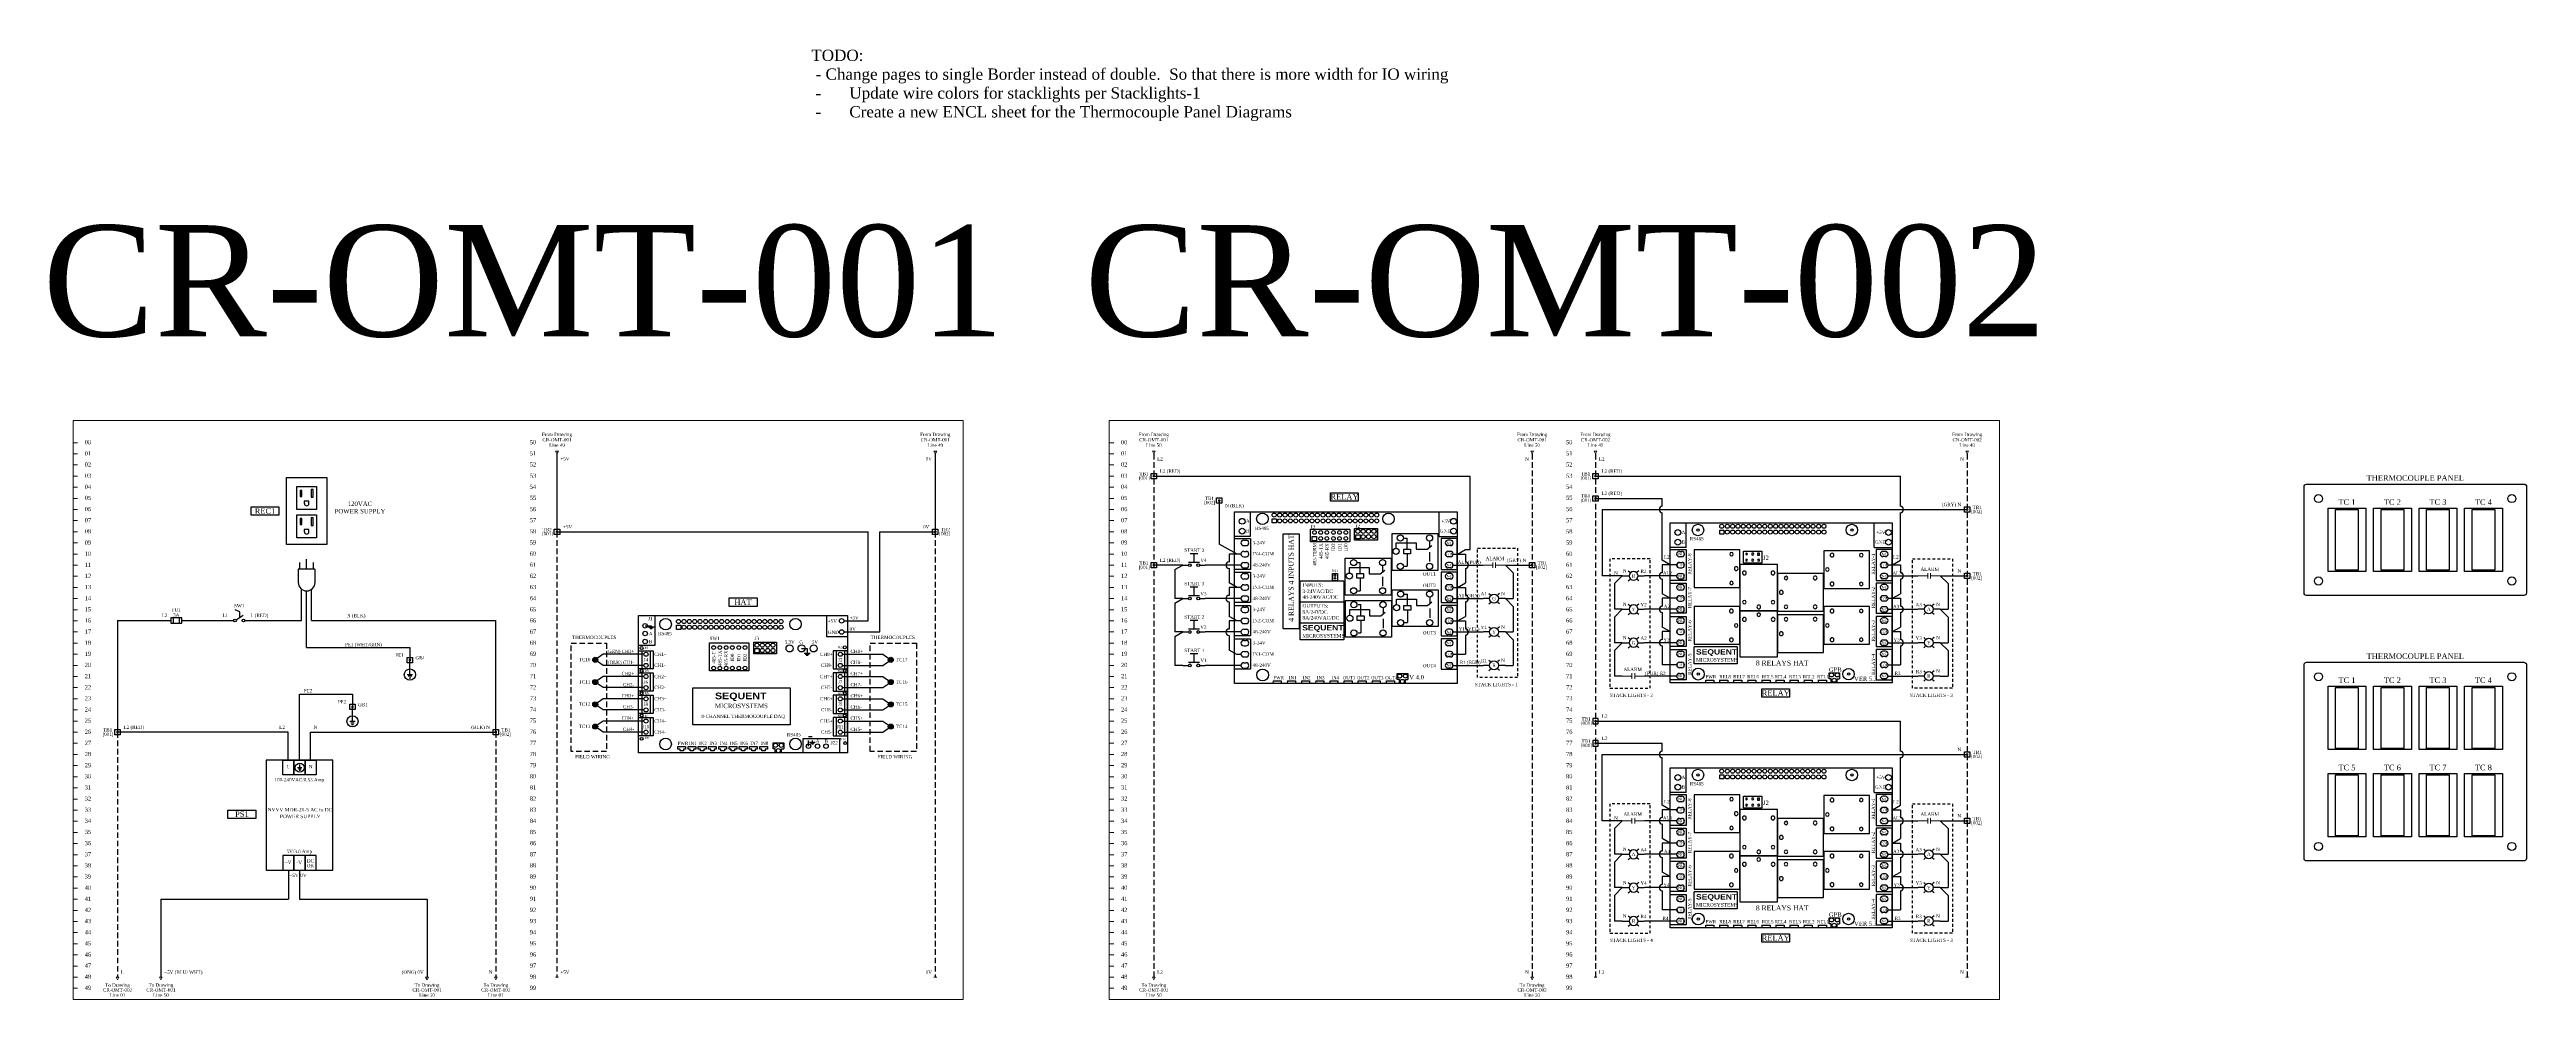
# Model space of a CAD drawing. Extents: x -1 to 110, y 0 to 43.
import ezdxf
from ezdxf.enums import TextEntityAlignment as Align

# ---------------------------------------------------------------- set-up
doc = ezdxf.new("R2010")
doc.units = 0
doc.header["$MEASUREMENT"] = 0
doc.set_wipeout_variables(frame=1)
doc.linetypes.add('DASHED2', pattern=[0.375, 0.25, -0.125])
doc.layers.get('0').update_dxf_attribs({"linetype": 'CONTINUOUS'})
for name, color, linetype in [('BORDER', 7, 'CONTINUOUS'), ('BUS JUMPER', 7, 'DASHED2'), ('connectorOutline', 9, 'CONTINUOUS'), ('Cut', 20, 'CONTINUOUS'), ('DEVICE', 4, 'CONTINUOUS'), ('LABEL', 1, 'CONTINUOUS'), ('LABLE', 1, 'CONTINUOUS'), ('TEXT', 3, 'CONTINUOUS'), ('WIRE', 7, 'CONTINUOUS')]:
    doc.layers.add(name, color=color, linetype=linetype)
doc.styles.get("Standard").update_dxf_attribs({"font": 'times.ttf', "height": 0.15})

# ---------------------------------------------------------------- blocks, each defined once
blk = doc.blocks.new('2_column_border')
at = {"lineweight": 9}
for p, q in [((0, 25), (0, 24)), ((0, 25), (0.2, 25)), ((0, 24.5), (0.2, 24.5)), ((0, 24), (0, 23)), ((0, 24), (0.2, 24)), ((0, 23.5), (0.2, 23.5)), ((0, 23), (0, 22)), ((0, 23), (0.2, 23)), ((0, 22.5), (0.2, 22.5)), ((0, 22), (0, 21)), ((0, 22), (0.2, 22)), ((0, 21.5), (0.2, 21.5)), ((0, 21), (0, 20)), ((0, 21), (0.2, 21)), ((0, 20.5), (0.2, 20.5)), ((0, 20), (0, 19)), ((0, 20), (0.2, 20)), ((0, 19.5), (0.2, 19.5)), ((0, 19), (0, 18)), ((0, 19), (0.2, 19)), ((0, 18.5), (0.2, 18.5)), ((0, 18), (0, 17)), ((0, 18), (0.2, 18)), ((0, 17.5), (0.2, 17.5)), ((0, 17), (0, 16)), ((0, 17), (0.2, 17)), ((0, 16.5), (0.2, 16.5)), ((0, 16), (0, 15)), ((0, 16), (0.2, 16)), ((0, 15.5), (0.2, 15.5)), ((0, 15), (0, 14)), ((0, 15), (0.2, 15)), ((0, 14.5), (0.2, 14.5)), ((0, 14), (0, 13)), ((0, 14), (0.2, 14)), ((0, 13.5), (0.2, 13.5)), ((0, 13), (0, 12)), ((0, 13), (0.2, 13)), ((0, 12.5), (0.2, 12.5)), ((0, 12), (0, 11)), ((0, 12), (0.2, 12)), ((0, 11.5), (0.2, 11.5)), ((0, 11), (0, 10)), ((0, 11), (0.2, 11)), ((0, 10.5), (0.2, 10.5)), ((0, 10), (0, 9)), ((0, 10), (0.2, 10)), ((0, 9.5), (0.2, 9.5)), ((0, 9), (0, 8)), ((0, 9), (0.2, 9)), ((0, 8.5), (0.2, 8.5)), ((0, 8), (0, 7)), ((0, 8), (0.2, 8)), ((0, 7.5), (0.2, 7.5)), ((0, 7), (0, 6)), ((0, 7), (0.2, 7)), ((0, 6.5), (0.2, 6.5)), ((0, 6), (0, 5)), ((0, 6), (0.2, 6)), ((0, 5.5), (0.2, 5.5)), ((0, 5), (0, 4)), ((0, 5), (0.2, 5)), ((0, 4.5), (0.2, 4.5)), ((0, 4), (0, 3)), ((0, 4), (0.2, 4)), ((0, 3.5), (0.2, 3.5)), ((0, 3), (0, 2)), ((0, 3), (0.2, 3)), ((0, 2.5), (0.2, 2.5)), ((0, 2), (0, 1)), ((0, 2), (0.2, 2)), ((0, 1.5), (0.2, 1.5)), ((0, 1), (0, 0)), ((0, 1), (0.2, 1)), ((0, 0.5), (0.2, 0.5))]:
    blk.add_line(p, q, dxfattribs=at)
blk.add_lwpolyline([(0, 0), (40, 0), (40, 26), (0, 26)], close=True, dxfattribs=at)
for s, p in [('00', (0.67, 25.02)), ('51', (20.67, 24.52)), ('10', (0.67, 20.02)), ('61', (20.67, 19.52)), ('20', (0.67, 15.02)), ('71', (20.67, 14.52)), ('30', (0.67, 10.02)), ('40', (0.67, 5.02))]:
    blk.add_text(s, height=0.188).set_placement(p, align=Align.MIDDLE_CENTER)
for s, p in [('01', (0.67, 24.52)), ('50', (20.67, 25.02)), ('02', (0.67, 24.02)), ('03', (0.67, 23.52)), ('52', (20.67, 24.02)), ('53', (20.67, 23.52)), ('04', (0.67, 23.02)), ('05', (0.67, 22.52)), ('54', (20.67, 23.02)), ('55', (20.67, 22.52)), ('06', (0.67, 22.02)), ('07', (0.67, 21.52)), ('56', (20.67, 22.02)), ('57', (20.67, 21.52)), ('08', (0.67, 21.02)), ('09', (0.67, 20.52)), ('60', (20.67, 20.02)), ('58', (20.67, 21.02)), ('59', (20.67, 20.52)), ('11', (0.67, 19.52)), ('12', (0.67, 19.02)), ('62', (20.67, 19.02)), ('13', (0.67, 18.52)), ('14', (0.67, 18.02)), ('63', (20.67, 18.52)), ('64', (20.67, 18.02)), ('15', (0.67, 17.52)), ('16', (0.67, 17.02)), ('65', (20.67, 17.52)), ('66', (20.67, 17.02)), ('17', (0.67, 16.52)), ('18', (0.67, 16.02)), ('19', (0.67, 15.52)), ('67', (20.67, 16.52)), ('68', (20.67, 16.02)), ('69', (20.67, 15.52)), ('21', (0.67, 14.52)), ('70', (20.67, 15.02)), ('22', (0.67, 14.02)), ('23', (0.67, 13.52)), ('72', (20.67, 14.02)), ('73', (20.67, 13.52)), ('24', (0.67, 13.02)), ('25', (0.67, 12.52)), ('74', (20.67, 13.02)), ('75', (20.67, 12.52)), ('26', (0.67, 12.02)), ('27', (0.67, 11.52)), ('76', (20.67, 12.02)), ('77', (20.67, 11.52)), ('28', (0.67, 11.02)), ('29', (0.67, 10.52)), ('80', (20.67, 10.02)), ('78', (20.67, 11.02)), ('79', (20.67, 10.52)), ('31', (0.67, 9.52)), ('32', (0.67, 9.02)), ('81', (20.67, 9.52)), ('82', (20.67, 9.02)), ('33', (0.67, 8.52)), ('34', (0.67, 8.02)), ('83', (20.67, 8.52)), ('84', (20.67, 8.02)), ('35', (0.67, 7.52)), ('36', (0.67, 7.02)), ('85', (20.67, 7.52)), ('86', (20.67, 7.02)), ('37', (0.67, 6.52)), ('38', (0.67, 6.02)), ('39', (0.67, 5.52)), ('87', (20.67, 6.52)), ('88', (20.67, 6.02)), ('89', (20.67, 5.52)), ('41', (0.67, 4.52)), ('90', (20.67, 5.02)), ('91', (20.67, 4.52)), ('42', (0.67, 4.02)), ('43', (0.67, 3.52)), ('92', (20.67, 4.02)), ('93', (20.67, 3.52)), ('44', (0.67, 3.02)), ('45', (0.67, 2.52)), ('94', (20.67, 3.02)), ('95', (20.67, 2.52)), ('46', (0.67, 2.02)), ('47', (0.67, 1.52)), ('96', (20.67, 2.02)), ('97', (20.67, 1.52)), ('48', (0.67, 1.02)), ('49', (0.67, 0.52)), ('98', (20.67, 1.02)), ('99', (20.67, 0.52))]:
    blk.add_text(s, height=0.188).set_placement(p, align=Align.MIDDLE)
blk = doc.blocks.new('NODE')
at = {"const_width": 0.0575}
blk.add_lwpolyline([(-0.03375, 0, 1), (0.03375, 0, 1)], format="xyb", close=True, dxfattribs=at)
blk = doc.blocks.new('TB-Universal')
at = {"layer": 'DEVICE'}
for p, q in [((-0.12, -0.12), (-0.12, 0.12)), ((-0.12, 0.12), (0.12, 0.12)), ((0.12, 0.12), (0.12, -0.12)), ((0.12, -0.12), (-0.12, -0.12))]:
    blk.add_line(p, q, dxfattribs=at)
at = {"layer": 'DEVICE', "xscale": 0.9547136691154776, "yscale": 0.9547136691154776, "zscale": 0.9547136691154776, "rotation": 180}
blk.add_blockref('NODE', (0, 0), dxfattribs=at)
at = {"layer": 'LABEL', "flags": 8}
for tag, p in [('WIRE_TL', (-0.27, 0.15)), ('WIRE_BL', (-0.27, -0.3))]:
    blk.add_attdef(tag, text='', height=0.15, dxfattribs=at).set_placement(p, align=Align.RIGHT)
for tag, p in [('WIRE_TR', (0.27, 0.15)), ('WIRE_BR', (0.27, -0.3))]:
    blk.add_attdef(tag, p, '', height=0.15, dxfattribs=at)
at = {"layer": 'TEXT', "flags": 8}
for tag, p in [('TB_L', (-0.24, 0.1)), ('[TB_L]', (-0.18, -0.09))]:
    blk.add_attdef(tag, text='', height=0.15, dxfattribs=at).set_placement(p, align=Align.MIDDLE_RIGHT)
for tag, p in [('[TB_T]', (0, 0.16)), ('TB_T', (0, 0.38)), ('[TB_B]', (0, -0.65)), ('TB_B', (0, -0.43))]:
    blk.add_attdef(tag, text='', height=0.15, dxfattribs=at).set_placement(p, align=Align.BOTTOM_CENTER)
for tag, p in [('TB_R', (0.25, 0.1)), ('[TB_R]', (0.18, -0.09))]:
    blk.add_attdef(tag, text='', height=0.15, dxfattribs=at).set_placement(p, align=Align.MIDDLE_LEFT)
blk = doc.blocks.new('BLACK ARROW')
at = {"linetype": 'Continuous', "lineweight": 9}
for p, q in [((0, -0.0625), (0, 0.0625)), ((0, 0.0625), (0.125, 0)), ((0.125, 0), (0, -0.0625))]:
    blk.add_line(p, q, dxfattribs=at)
blk = doc.blocks.new('1ARROW_FROM_TOP')
at = {"layer": 'WIRE', "rotation": 270}
blk.add_blockref('BLACK ARROW', (0, 0.12), dxfattribs=at)
at = {"layer": 'LABEL'}
blk.add_attdef('WIRE_NUMBER_LEFT', text='', height=0.15, dxfattribs=at).set_placement((-0.15, -0.15), align=Align.TOP_RIGHT)
blk.add_attdef('WIRE_NUMBER_RIGHT', text='', height=0.15, dxfattribs=at).set_placement((0.15, -0.15), align=Align.TOP_LEFT)
at = {"layer": 'TEXT'}
for tag, p in [('DESC1', (0, 0.75)), ('DESC2', (0, 0.51)), ('DESC3', (0, 0.28))]:
    blk.add_attdef(tag, text='', height=0.15, dxfattribs=at).set_placement(p, align=Align.BOTTOM_CENTER)
blk = doc.blocks.new('GND_Down')
at = {"layer": 'WIRE'}
for p, q in [((-0.12, 0), (0.12, 0)), ((0.08, -0.08), (-0.08, -0.08)), ((-0.04, -0.15), (0.04, -0.15))]:
    blk.add_line(p, q, dxfattribs=at)
blk = doc.blocks.new('ACDC 5V Power Supply_MDR_20_5')
at = {"layer": 'DEVICE'}
blk.add_line((1.51, 4.61), (1.51, 4.75), dxfattribs=at)
for points in [[(0, 0), (3, 0), (3, 4.95), (0, 4.95)], [(0.75, 4.95), (1.25, 4.95), (1.25, 4.29), (0.75, 4.29)], [(1.25, 4.95), (1.75, 4.95), (1.75, 4.29), (1.25, 4.29)], [(1.75, 4.95), (2.25, 4.95), (2.25, 4.29), (1.75, 4.29)], [(0.75, 0), (1.25, 0), (1.25, 0.66), (0.75, 0.66)], [(1.25, 0), (1.75, 0), (1.75, 0.66), (1.25, 0.66)], [(1.75, 0), (2.25, 0), (2.25, 0.66), (1.75, 0.66)]]:
    blk.add_lwpolyline(points, close=True, dxfattribs=at)
at = {"layer": 'TEXT'}
blk.add_circle((1.51, 4.61), 0.201, dxfattribs=at)
at = {"layer": 'DEVICE', "xscale": 0.8, "yscale": 0.8, "zscale": 0.8}
blk.add_blockref('GND_Down', (1.51, 4.61), dxfattribs=at)
at = {"layer": 'DEVICE'}
for s, p in [('NVVV MDR-20-5 AC to DC', (1.52, 2.8)), ('POWER SUPPLY', (1.53, 2.5))]:
    blk.add_text(s, height=0.16, dxfattribs=at).set_placement(p, align=Align.TOP_CENTER)
at = {"layer": 'TEXT'}
for s, p in [('L', (0.99, 4.65)), ('N', (2, 4.65)), ('+V', (0.99, 0.35)), ('-V', (1.49, 0.35)), ('OK', (1.99, 0.21)), ('DC', (1.99, 0.42))]:
    blk.add_text(s, height=0.15, dxfattribs=at).set_placement(p, align=Align.MIDDLE_CENTER)
for s, p in [('100-240VAC/0.55 Amp ', (1.52, 4.14)), ('5V/3.0 Amp ', (1.52, 0.92))]:
    blk.add_text(s, height=0.15, dxfattribs=at).set_placement(p, align=Align.TOP_CENTER)
blk = doc.blocks.new('Eight Thermocouples DAQ')
at = {"layer": 'DEVICE'}
for p, q in [((0, 6.18), (9.39, 6.18)), ((0, 0.01), (0, 6.18)), ((9.39, 6.18), (9.39, 0.01)), ((0.14, 4.6), (0.14, 3.78)), ((0.51, 4.6), (0.51, 3.78)), ((8.88, 4.6), (8.88, 3.78)), ((9.25, 4.6), (9.25, 3.78)), ((0.14, 3.6), (0.14, 2.78)), ((0.51, 3.6), (0.51, 2.78)), ((8.88, 3.6), (8.88, 2.78)), ((9.25, 3.6), (9.25, 2.78)), ((0.14, 2.6), (0.14, 1.78)), ((0.51, 2.6), (0.51, 1.78)), ((8.88, 2.6), (8.88, 1.78)), ((9.25, 2.6), (9.25, 1.78)), ((0.14, 1.6), (0.14, 0.78)), ((0.51, 1.6), (0.51, 0.78)), ((8.88, 1.6), (8.88, 0.78)), ((9.25, 1.6), (9.25, 0.78)), ((9.39, 0.01), (0, 0.01)), ((6.04, 0.46), (6.52, 0.46)), ((6.04, 0.19), (6.04, 0.46)), ((6.14, 0.19), (6.04, 0.19)), ((6.52, 0.01), (6.04, 0.01)), ((6.14, 0.01), (6.14, 0.19)), ((6.42, 0.01), (6.42, 0.19)), ((6.42, 0.19), (6.52, 0.19)), ((6.52, 0.46), (6.52, 0.19))]:
    blk.add_line(p, q, dxfattribs=at)
for points in [[(0, 6.18), (0.73, 6.18), (0.73, 4.83), (0, 4.83)], [(1.7, 5.74), (1.89, 5.74), (1.89, 5.55), (1.7, 5.55)], [(8.46, 6.18), (9.39, 6.18), (9.39, 5.22), (8.46, 5.22)], [(0, 4.6), (0.65, 4.6), (0.65, 3.78), (0, 3.78)], [(3.19, 4.96), (4.95, 4.96), (4.95, 3.7), (3.19, 3.7)], [(5.17, 4.98), (6.2, 4.98), (6.2, 4.47), (5.17, 4.47)], [(5.17, 4.98), (6.19, 4.98), (6.19, 4.46), (5.17, 4.46)], [(5.22, 4.7), (5.41, 4.7), (5.41, 4.51), (5.22, 4.51)], [(9.39, 4.6), (8.74, 4.6), (8.74, 3.78), (9.39, 3.78)], [(0, 3.6), (0.65, 3.6), (0.65, 2.78), (0, 2.78)], [(9.39, 3.6), (8.74, 3.6), (8.74, 2.78), (9.39, 2.78)], [(0, 2.6), (0.65, 2.6), (0.65, 1.78), (0, 1.78)], [(2.44, 2.93), (6.81, 2.93), (6.81, 1.27), (2.44, 1.27)], [(9.39, 2.6), (8.74, 2.6), (8.74, 1.78), (9.39, 1.78)], [(0, 1.6), (0.65, 1.6), (0.65, 0.78), (0, 0.78)], [(9.39, 1.6), (8.74, 1.6), (8.74, 0.78), (9.39, 0.78)], [(7.39, 0.66), (9.03, 0.66), (9.03, 0.01), (7.39, 0.01)]]:
    blk.add_lwpolyline(points, close=True, dxfattribs=at)
for points in [[(1.76, 0.3), (2.11, 0.3), (2.11, 0.18), (2.01, 0.18), (2.01, 0.1), (1.86, 0.1), (1.86, 0.18), (1.76, 0.18), (1.76, 0.3)], [(2.22, 0.3), (2.57, 0.3), (2.57, 0.18), (2.47, 0.18), (2.47, 0.1), (2.32, 0.1), (2.32, 0.18), (2.22, 0.18), (2.22, 0.3)], [(2.68, 0.3), (3.03, 0.3), (3.03, 0.18), (2.93, 0.18), (2.93, 0.1), (2.78, 0.1), (2.78, 0.18), (2.68, 0.18), (2.68, 0.3)], [(3.14, 0.3), (3.49, 0.3), (3.49, 0.18), (3.39, 0.18), (3.39, 0.1), (3.24, 0.1), (3.24, 0.18), (3.14, 0.18), (3.14, 0.3)], [(3.6, 0.3), (3.95, 0.3), (3.95, 0.18), (3.85, 0.18), (3.85, 0.1), (3.7, 0.1), (3.7, 0.18), (3.6, 0.18), (3.6, 0.3)], [(4.06, 0.3), (4.41, 0.3), (4.41, 0.18), (4.31, 0.18), (4.31, 0.1), (4.16, 0.1), (4.16, 0.18), (4.06, 0.18), (4.06, 0.3)], [(4.52, 0.3), (4.87, 0.3), (4.87, 0.18), (4.77, 0.18), (4.77, 0.1), (4.62, 0.1), (4.62, 0.18), (4.52, 0.18), (4.52, 0.3)], [(4.98, 0.3), (5.33, 0.3), (5.33, 0.18), (5.23, 0.18), (5.23, 0.1), (5.08, 0.1), (5.08, 0.18), (4.98, 0.18), (4.98, 0.3)], [(5.44, 0.3), (5.79, 0.3), (5.79, 0.18), (5.69, 0.18), (5.69, 0.1), (5.54, 0.1), (5.54, 0.18), (5.44, 0.18), (5.44, 0.3)]]:
    blk.add_lwpolyline(points, dxfattribs=at)
for centre, radius in [((0.29, 5.72), 0.101), ((1.21, 5.79), 0.26), ((1.79, 5.91), 0.0906), ((2.04, 5.91), 0.0906), ((2.04, 5.65), 0.0906), ((2.28, 5.91), 0.0906), ((2.28, 5.65), 0.0906), ((2.52, 5.91), 0.0906), ((2.52, 5.65), 0.0906), ((2.76, 5.91), 0.0906), ((2.76, 5.65), 0.0906), ((3.01, 5.91), 0.0906), ((3.01, 5.65), 0.0906), ((3.25, 5.91), 0.0906), ((3.25, 5.65), 0.0906), ((3.49, 5.91), 0.0906), ((3.49, 5.65), 0.0906), ((3.73, 5.91), 0.0906), ((3.73, 5.65), 0.0906), ((3.98, 5.91), 0.0906), ((3.98, 5.65), 0.0906), ((4.22, 5.91), 0.0906), ((4.22, 5.65), 0.0906), ((4.46, 5.91), 0.0906), ((4.46, 5.65), 0.0906), ((4.7, 5.91), 0.0906), ((4.7, 5.65), 0.0906), ((4.95, 5.91), 0.0906), ((4.95, 5.65), 0.0906), ((5.19, 5.91), 0.0906), ((5.19, 5.65), 0.0906), ((5.43, 5.91), 0.0906), ((5.43, 5.65), 0.0906), ((5.67, 5.91), 0.0906), ((5.67, 5.65), 0.0906), ((5.91, 5.91), 0.0906), ((5.91, 5.65), 0.0906), ((6.16, 5.91), 0.0906), ((6.16, 5.65), 0.0906), ((6.4, 5.91), 0.0906), ((6.4, 5.65), 0.0906), ((7.05, 5.79), 0.26), ((9.12, 5.94), 0.101), ((0.13, 4.72), 0.0653), ((0.29, 5.37), 0.101), ((0.29, 5.01), 0.101), ((0.33, 4.44), 0.0923), ((3.37, 4.74), 0.0832), ((3.65, 4.74), 0.0832), ((3.93, 4.74), 0.0832), ((4.21, 4.74), 0.0832), ((4.5, 4.74), 0.0832), ((4.78, 4.74), 0.0832), ((5.32, 4.85), 0.0923), ((5.56, 4.85), 0.0923), ((5.56, 4.61), 0.0923), ((5.8, 4.85), 0.0923), ((5.8, 4.61), 0.0923), ((6.04, 4.85), 0.0923), ((6.04, 4.61), 0.0923), ((6.78, 4.7), 0.157), ((7.32, 4.7), 0.157), ((7.86, 4.7), 0.157), ((9.06, 4.44), 0.0923), ((9.12, 5.44), 0.101), ((9.26, 4.75), 0.0653), ((0.13, 3.69), 0.0653), ((0.33, 3.94), 0.0923), ((0.33, 3.44), 0.0923), ((3.37, 3.82), 0.0832), ((3.65, 3.82), 0.0832), ((3.93, 3.82), 0.0832), ((4.21, 3.82), 0.0832), ((4.5, 3.82), 0.0832), ((4.78, 3.82), 0.0832), ((9.06, 3.94), 0.0923), ((9.06, 3.44), 0.0923), ((9.26, 3.69), 0.0653), ((0.13, 2.69), 0.0653), ((0.33, 2.94), 0.0923), ((0.33, 2.44), 0.0923), ((9.06, 2.94), 0.0923), ((9.06, 2.44), 0.0923), ((9.26, 2.69), 0.0653), ((0.13, 1.69), 0.0653), ((0.33, 1.94), 0.0923), ((0.33, 1.44), 0.0923), ((9.06, 1.94), 0.0923), ((9.06, 1.44), 0.0923), ((9.26, 1.69), 0.0653), ((0.13, 0.64), 0.0653), ((0.33, 0.94), 0.0923), ((1.21, 0.41), 0.26), ((6.15, 0.35), 0.0906), ((6.28, 0.11), 0.0906), ((6.41, 0.35), 0.0906), ((7.05, 0.41), 0.26), ((7.63, 0.31), 0.101), ((8.04, 0.31), 0.101), ((8.42, 0.31), 0.101), ((9.06, 0.94), 0.0923), ((9.28, 0.45), 0.0653)]:
    blk.add_circle(centre, radius, dxfattribs=at)
at = {"layer": 'TEXT'}
for p, q in [((0.29, 5.72), (0.56, 5.72)), ((0.69, 5.66), (0.43, 5.66)), ((0.65, 5.62), (0.47, 5.62)), ((0.6, 5.58), (0.51, 5.58)), ((0.56, 5.72), (0.56, 5.66)), ((0.56, 5.66), (0.56, 5.58)), ((7.32, 4.7), (7.57, 4.7)), ((7.7, 4.47), (7.44, 4.47)), ((7.57, 4.7), (7.57, 4.47)), ((7.57, 4.47), (7.57, 4.39)), ((7.66, 4.43), (7.48, 4.43)), ((7.62, 4.39), (7.53, 4.39)), ((7.63, 0.75), (7.8, 0.75)), ((7.63, 0.31), (7.63, 0.57)), ((7.93, 0.48), (7.68, 0.48)), ((7.89, 0.44), (7.71, 0.44)), ((7.85, 0.4), (7.76, 0.4)), ((7.8, 0.57), (7.8, 0.48)), ((7.8, 0.48), (7.8, 0.4))]:
    blk.add_line(p, q, dxfattribs=at)
at = {"layer": 'DEVICE', "attachment_point": 1}
for s, width, insert, char_height in [('{\\fArial Black|b0|i0|c0|p34;\\H1.5x;SEQUENT} \\PMICROSYSTEMS', 3.88, (3.43, 2.72), 0.2), ('8-CHANNEL THERMOCOUPLE DAQ', 4.7902, (2.82, 1.73), 0.15)]:
    blk.add_mtext_dynamic_manual_height_columns(s, width=width, gutter_width=1, heights=[0], dxfattribs=dict(at, insert=insert, char_height=char_height))
at = {"layer": 'TEXT'}
for s, height, p in [('J1', 0.15, (0.42, 6.04)), ('+5V', 0.15, (8.5, 5.93)), ('R1', 0.105, (0.26, 4.73)), ('A', 0.15, (0.46, 5.36)), ('B', 0.15, (0.46, 5.01)), ('CH1+', 0.15, (0.7, 4.44)), ('RS485', 0.15, (0.87, 5.37)), ('SW1', 0.15, (3.19, 5.15)), ('J3', 0.15, (5.21, 5.15)), ('3.3V', 0.15, (6.56, 4.99)), ('G', 0.15, (7.22, 4.99)), ('+5V', 0.15, (7.65, 4.99)), ('CH8+', 0.15, (8.15, 4.44)), ('GND', 0.15, (8.5, 5.43)), ('R2', 0.105, (8.96, 4.76)), ('J4', 0.15, (0.22, 4.19)), ('R3', 0.105, (0.26, 3.69)), ('CH1-', 0.15, (0.7, 3.95)), ('CH2+', 0.15, (0.7, 3.44)), ('CH7+', 0.15, (8.15, 3.44)), ('CH8-', 0.15, (8.19, 3.95)), ('R4', 0.105, (8.94, 3.68)), ('J5', 0.15, (8.95, 4.19)), ('J6', 0.15, (0.22, 3.2)), ('J8', 0.15, (0.22, 2.2)), ('R5', 0.105, (0.26, 2.69)), ('CH2-', 0.15, (0.7, 2.95)), ('CH3+', 0.15, (0.7, 2.44)), ('CH6+', 0.15, (8.15, 2.44)), ('CH7-', 0.15, (8.19, 2.95)), ('R6', 0.105, (8.94, 2.68)), ('J7', 0.15, (8.95, 3.2)), ('J9', 0.15, (8.95, 2.2)), ('J10', 0.15, (0.16, 1.19)), ('R7', 0.105, (0.26, 1.68)), ('CH3-', 0.15, (0.7, 1.95)), ('CH4+', 0.15, (0.7, 1.44)), ('CH5+', 0.15, (8.15, 1.44)), ('CH6-', 0.15, (8.19, 1.95)), ('J11', 0.15, (8.9, 1.19)), ('R8', 0.105, (8.94, 1.68)), ('R9', 0.105, (0.26, 0.69)), ('CH4-', 0.15, (0.7, 0.95)), ('RS485', 0.15, (6.66, 0.83)), ('A', 0.15, (7.96, 0.54)), ('CH5-', 0.15, (8.19, 0.95)), ('B', 0.15, (8.35, 0.54)), ('J22', 0.15, (8.63, 0.47)), ('R10', 0.105, (9.05, 0.62))]:
    blk.add_text(s, height=height, dxfattribs=at).set_placement(p, align=Align.MIDDLE_LEFT)
at = {"layer": 'TEXT', "width": 0.8}
for s, p in [('485-T', (3.37, 4.56)), ('485-TX', (3.65, 4.61)), ('485-RX', (3.93, 4.61))]:
    blk.add_text(s, height=0.15, rotation=90, dxfattribs=at).set_placement(p, align=Align.MIDDLE_RIGHT)
at = {"layer": 'TEXT'}
for s, p in [('ID0', (4.21, 4.47)), ('ID1', (4.5, 4.47)), ('ID2', (4.78, 4.47))]:
    blk.add_text(s, height=0.15, rotation=90, dxfattribs=at).set_placement(p, align=Align.MIDDLE_RIGHT)
at = {"layer": 'TEXT', "width": 0.8}
for s, p in [('PWR', (1.75, 0.44)), ('IN1', (2.26, 0.44)), ('IN2', (2.72, 0.44)), ('IN3', (3.18, 0.44)), ('IN4', (3.64, 0.44)), ('IN5', (4.1, 0.44)), ('IN6', (4.56, 0.44)), ('IN7', (5.02, 0.44)), ('IN8', (5.48, 0.44))]:
    blk.add_text(s, height=0.15, dxfattribs=at).set_placement(p, align=Align.MIDDLE_LEFT)
blk = doc.blocks.new('1ARROW_TO_BOTTOM')
at = {"layer": 'WIRE', "rotation": 270}
blk.add_blockref('BLACK ARROW', (0, 0), dxfattribs=at)
at = {"layer": 'LABEL'}
blk.add_attdef('WIRE_NUMBER_LEFT', text='', height=0.15, dxfattribs=at).set_placement((-0.15, 0.15), align=Align.RIGHT)
blk.add_attdef('WIRE_NUMBER_RIGHT', (0.15, 0.15), '', height=0.15, dxfattribs=at)
at = {"layer": 'TEXT'}
for tag, p in [('DESC1', (0, -0.275)), ('DESC2', (0, -0.5)), ('DESC3', (0, -0.725))]:
    blk.add_attdef(tag, text='', height=0.15, dxfattribs=at).set_placement(p, align=Align.TOP_CENTER)
blk = doc.blocks.new('Four Relays Four HV Inputs')
at = {"layer": 'DEVICE'}
for p, q in [((0, 6.81), (10.02, 6.81)), ((0, -0.91), (0, 6.81)), ((0, 5.7), (0, 6.81)), ((0.73, 5.7), (0.73, 6.81)), ((9.21, 5.7), (9.21, 6.81)), ((10.02, 6.81), (10.02, -0.91)), ((0.73, 5.7), (0, 5.7)), ((3.42, 6.03), (5.19, 6.03)), ((3.42, 5.46), (3.42, 6.03)), ((5.19, 6.03), (5.19, 5.46)), ((7.64, 5.63), (7.76, 5.63)), ((7.76, 5.13), (7.76, 5.63)), ((9.21, 5.7), (10.02, 5.7)), ((0.42, 5.53), (0.53, 5.53)), ((0.42, 5.29), (0.53, 5.29)), ((0.42, 5.03), (0.53, 5.03)), ((0.42, 4.79), (0.53, 4.79)), ((0.42, 4.53), (0.53, 4.53)), ((5.19, 5.46), (3.42, 5.46)), ((5.54, 4.53), (5.66, 4.53)), ((5.66, 4.03), (5.66, 4.53)), ((7.27, 5.41), (8.17, 5.41)), ((7.27, 5.16), (7.27, 5.41)), ((7.76, 4.92), (7.76, 4.36)), ((8.17, 5.41), (8.17, 5.13)), ((8.17, 5.13), (8.66, 5.13)), ((8.66, 5.13), (8.87, 5.3)), ((8.77, 5.5), (8.77, 5.22)), ((8.77, 5), (8.77, 4.57)), ((9.71, 5.53), (9.6, 5.53)), ((9.71, 5.29), (9.6, 5.29)), ((9.71, 5.03), (9.6, 5.03)), ((9.71, 4.79), (9.6, 4.79)), ((9.71, 4.53), (9.6, 4.53)), ((0.42, 4.29), (0.53, 4.29)), ((0.42, 4.03), (0.53, 4.03)), ((0.42, 3.79), (0.53, 3.79)), ((0.42, 3.53), (0.53, 3.53)), ((2.96, 3.71), (4.92, 3.71)), ((2.96, 1.06), (2.96, 3.71)), ((4.92, 3.71), (4.92, 1.06)), ((5.17, 4.3), (6.06, 4.3)), ((5.17, 4.06), (5.17, 4.3)), ((5.66, 3.82), (5.66, 3.26)), ((6.06, 4.3), (6.06, 4.02)), ((6.06, 4.02), (6.56, 4.02)), ((6.56, 4.02), (6.76, 4.19)), ((6.66, 4.39), (6.66, 4.11)), ((6.66, 3.89), (6.66, 3.47)), ((7.64, 4.36), (7.76, 4.36)), ((9.71, 4.29), (9.6, 4.29)), ((9.71, 4.03), (9.6, 4.03)), ((9.71, 3.79), (9.6, 3.79)), ((9.71, 3.53), (9.6, 3.53)), ((0.42, 3.29), (0.53, 3.29)), ((0.42, 3.03), (0.53, 3.03)), ((0.42, 2.79), (0.53, 2.79)), ((0.42, 2.53), (0.53, 2.53)), ((0.42, 2.29), (0.53, 2.29)), ((2.96, 2.77), (4.92, 2.77)), ((5.19, 2.42), (6.08, 2.42)), ((5.19, 2.17), (5.19, 2.42)), ((5.54, 3.26), (5.66, 3.26)), ((5.56, 2.64), (5.68, 2.64)), ((5.68, 2.14), (5.68, 2.64)), ((6.08, 2.42), (6.08, 2.14)), ((6.58, 2.14), (6.78, 2.3)), ((6.68, 2.5), (6.68, 2.22)), ((7.29, 2.88), (8.18, 2.88)), ((7.29, 2.64), (7.29, 2.88)), ((7.65, 3.11), (7.78, 3.11)), ((7.78, 2.6), (7.78, 3.11)), ((7.78, 2.39), (7.78, 1.83)), ((8.18, 2.88), (8.18, 2.6)), ((8.18, 2.6), (8.68, 2.6)), ((8.68, 2.6), (8.88, 2.77)), ((8.78, 2.97), (8.78, 2.69)), ((8.78, 2.47), (8.78, 2.04)), ((9.71, 3.29), (9.6, 3.29)), ((9.71, 3.03), (9.6, 3.03)), ((9.71, 2.79), (9.6, 2.79)), ((9.71, 2.53), (9.6, 2.53)), ((9.71, 2.29), (9.6, 2.29)), ((0.42, 2.03), (0.53, 2.03)), ((0.42, 1.79), (0.53, 1.79)), ((0.42, 1.53), (0.53, 1.53)), ((0.42, 1.29), (0.53, 1.29)), ((2.96, 1.82), (4.92, 1.82)), ((5.56, 1.37), (5.68, 1.37)), ((5.68, 1.93), (5.68, 1.37)), ((6.08, 2.14), (6.58, 2.14)), ((6.68, 2), (6.68, 1.58)), ((7.65, 1.83), (7.78, 1.83)), ((9.71, 2.03), (9.6, 2.03)), ((9.71, 1.79), (9.6, 1.79)), ((9.71, 1.53), (9.6, 1.53)), ((9.71, 1.29), (9.6, 1.29)), ((0.42, 1.03), (0.53, 1.03)), ((0.42, 0.79), (0.53, 0.79)), ((0.42, 0.53), (0.53, 0.53)), ((0.42, 0.29), (0.53, 0.29)), ((0.42, 0.03), (0.53, 0.03)), ((4.92, 1.06), (2.96, 1.06)), ((9.71, 1.03), (9.6, 1.03)), ((9.71, 0.79), (9.6, 0.79)), ((9.71, 0.53), (9.6, 0.53)), ((9.71, 0.29), (9.6, 0.29)), ((9.71, 0.03), (9.6, 0.03)), ((10.02, -0.91), (0, -0.91)), ((0.42, -0.21), (0.53, -0.21)), ((1.75, -0.91), (1.76, -0.79)), ((1.76, -0.79), (2.11, -0.79)), ((2.11, -0.79), (2.11, -0.91)), ((2.39, -0.79), (2.75, -0.79)), ((2.39, -0.91), (2.4, -0.79)), ((2.75, -0.79), (2.75, -0.91)), ((3.03, -0.79), (3.38, -0.79)), ((3.03, -0.91), (3.03, -0.79)), ((3.38, -0.79), (3.38, -0.91)), ((3.66, -0.79), (4.02, -0.79)), ((3.66, -0.91), (3.67, -0.79)), ((4.02, -0.79), (4.02, -0.91)), ((4.3, -0.79), (4.65, -0.79)), ((4.3, -0.91), (4.3, -0.79)), ((4.65, -0.79), (4.65, -0.91)), ((4.93, -0.79), (5.29, -0.79)), ((4.93, -0.91), (4.94, -0.79)), ((5.29, -0.79), (5.29, -0.91)), ((5.57, -0.79), (5.92, -0.79)), ((5.57, -0.91), (5.57, -0.79)), ((5.92, -0.79), (5.92, -0.91)), ((6.2, -0.79), (6.56, -0.79)), ((6.2, -0.91), (6.21, -0.79)), ((6.56, -0.79), (6.56, -0.91)), ((6.84, -0.79), (7.19, -0.79)), ((6.84, -0.91), (6.84, -0.79)), ((7.19, -0.79), (7.19, -0.91)), ((7.32, -0.46), (7.79, -0.46)), ((7.32, -0.73), (7.32, -0.46)), ((7.42, -0.73), (7.32, -0.73)), ((7.42, -0.91), (7.42, -0.73)), ((7.69, -0.91), (7.69, -0.73)), ((7.69, -0.73), (7.79, -0.73)), ((7.79, -0.46), (7.79, -0.73)), ((9.71, -0.21), (9.6, -0.21))]:
    blk.add_line(p, q, dxfattribs=at)
for points in [[(0, 5.61), (0.73, 5.61), (0.73, 4.22), (0, 4.22)], [(1.7, 6.49), (1.89, 6.49), (1.89, 6.31), (1.7, 6.31)], [(2.19, 5.82), (2.91, 5.82), (2.91, 1.55), (2.19, 1.55)], [(3.5, 5.7), (3.69, 5.7), (3.69, 5.51), (3.5, 5.51)], [(5.4, 6.06), (6.42, 6.06), (6.42, 5.54), (5.4, 5.54)], [(5.4, 6.05), (6.43, 6.05), (6.43, 5.54), (5.4, 5.54)], [(5.46, 5.78), (5.65, 5.78), (5.65, 5.59), (5.46, 5.59)], [(7.09, 5.83), (9.14, 5.83), (9.14, 4.17), (7.09, 4.17)], [(10.02, 5.61), (9.29, 5.61), (9.29, 4.22), (10.02, 4.22)], [(4.98, 4.72), (7.04, 4.72), (7.04, 3.07), (4.98, 3.07)], [(7.61, 5.13), (7.92, 5.13), (7.92, 4.92), (7.61, 4.92)], [(0, 4.1), (0.73, 4.1), (0.73, 2.74), (0, 2.74)], [(4.41, 4.04), (4.63, 4.04), (4.63, 3.71), (4.41, 3.71)], [(5.5, 4.03), (5.81, 4.03), (5.81, 3.82), (5.5, 3.82)], [(10.02, 4.1), (9.29, 4.1), (9.29, 2.74), (10.02, 2.74)], [(0, 2.6), (0.73, 2.6), (0.73, 1.24), (0, 1.24)], [(5, 2.82), (7.06, 2.82), (7.06, 1.18), (5, 1.18)], [(7.09, 3.31), (9.16, 3.31), (9.16, 1.65), (7.09, 1.65)], [(7.62, 2.6), (7.93, 2.6), (7.93, 2.39), (7.62, 2.39)], [(10.02, 2.6), (9.29, 2.6), (9.29, 1.24), (10.02, 1.24)], [(5.52, 2.14), (5.83, 2.14), (5.83, 1.93), (5.52, 1.93)], [(0, 1.1), (0.73, 1.1), (0.73, -0.26), (0, -0.26)], [(10.02, 1.1), (9.29, 1.1), (9.29, -0.26), (10.02, -0.26)]]:
    blk.add_lwpolyline(points, close=True, dxfattribs=at)
for centre, radius in [((1.26, 6.49), 0.258), ((1.79, 6.66), 0.0906), ((2.04, 6.66), 0.0906), ((2.28, 6.66), 0.0906), ((2.52, 6.66), 0.0906), ((2.76, 6.66), 0.0906), ((3.01, 6.66), 0.0906), ((3.25, 6.66), 0.0906), ((3.49, 6.66), 0.0906), ((3.73, 6.66), 0.0906), ((3.98, 6.66), 0.0906), ((4.22, 6.66), 0.0906), ((4.46, 6.66), 0.0906), ((4.7, 6.66), 0.0906), ((4.95, 6.66), 0.0906), ((5.19, 6.66), 0.0906), ((5.43, 6.66), 0.0906), ((5.67, 6.66), 0.0906), ((5.91, 6.66), 0.0906), ((6.16, 6.66), 0.0906), ((6.4, 6.66), 0.0906), ((6.93, 6.49), 0.258), ((0.35, 6.38), 0.131), ((0.35, 5.94), 0.131), ((2.04, 6.4), 0.0906), ((2.28, 6.4), 0.0906), ((2.52, 6.4), 0.0906), ((2.76, 6.4), 0.0906), ((3.01, 6.4), 0.0906), ((3.25, 6.4), 0.0906), ((3.49, 6.4), 0.0906), ((3.6, 5.88), 0.0832), ((3.73, 6.4), 0.0906), ((3.88, 5.88), 0.0832), ((3.88, 5.61), 0.0832), ((3.98, 6.4), 0.0906), ((4.16, 5.88), 0.0832), ((4.16, 5.61), 0.0832), ((4.22, 6.4), 0.0906), ((4.45, 5.88), 0.0832), ((4.45, 5.61), 0.0832), ((4.46, 6.4), 0.0906), ((4.7, 6.4), 0.0906), ((4.73, 5.88), 0.0832), ((4.73, 5.61), 0.0832), ((4.95, 6.4), 0.0906), ((5.01, 5.88), 0.0832), ((5.01, 5.61), 0.0832), ((5.19, 6.4), 0.0906), ((5.43, 6.4), 0.0906), ((5.55, 5.93), 0.0923), ((5.67, 6.4), 0.0906), ((5.79, 5.93), 0.0923), ((5.79, 5.69), 0.0923), ((5.91, 6.4), 0.0906), ((6.03, 5.93), 0.0923), ((6.03, 5.69), 0.0923), ((6.16, 6.4), 0.0906), ((6.27, 5.93), 0.0923), ((6.27, 5.69), 0.0923), ((6.4, 6.4), 0.0906), ((7.46, 5.63), 0.138), ((8.77, 5.63), 0.138), ((9.85, 6.38), 0.131), ((9.85, 5.94), 0.131), ((5.36, 4.53), 0.138), ((6.66, 4.53), 0.138), ((7.27, 5.03), 0.138), ((7.46, 4.36), 0.138), ((8.77, 4.36), 0.138), ((4.52, 3.95), 0.0408), ((4.52, 3.82), 0.0408), ((5.17, 3.92), 0.138), ((5.36, 3.26), 0.138), ((6.66, 3.26), 0.138), ((5.37, 2.64), 0.138), ((6.68, 2.64), 0.138), ((7.29, 2.5), 0.138), ((7.47, 3.11), 0.138), ((8.78, 3.11), 0.138), ((5.19, 2.03), 0.138), ((5.37, 1.37), 0.138), ((6.68, 1.37), 0.138), ((7.47, 1.83), 0.138), ((8.78, 1.83), 0.138), ((1.27, -0.52), 0.267), ((7.43, -0.57), 0.0906), ((7.55, -0.81), 0.0906), ((7.69, -0.57), 0.0906)]:
    blk.add_circle(centre, radius, dxfattribs=at)
for centre, start, end in [((0.42, 5.41), 90, 270), ((0.42, 4.91), 90, 270), ((0.42, 4.41), 90, 270), ((0.53, 5.41), 270, 90), ((0.53, 4.91), 270, 90), ((0.53, 4.41), 270, 90), ((9.6, 5.41), 90, 270), ((9.6, 4.91), 90, 270), ((9.6, 4.41), 90, 270), ((9.71, 5.41), 270, 90), ((9.71, 4.91), 270, 90), ((9.71, 4.41), 270, 90), ((0.42, 3.91), 90, 270), ((0.42, 3.41), 90, 270), ((0.53, 3.91), 270, 90), ((0.53, 3.41), 270, 90), ((9.6, 3.91), 90, 270), ((9.6, 3.41), 90, 270), ((9.71, 3.91), 270, 90), ((9.71, 3.41), 270, 90), ((0.42, 2.91), 90, 270), ((0.42, 2.41), 90, 270), ((0.53, 2.91), 270, 90), ((0.53, 2.41), 270, 90), ((9.6, 2.91), 90, 270), ((9.6, 2.41), 90, 270), ((9.71, 2.91), 270, 90), ((9.71, 2.41), 270, 90), ((0.42, 1.91), 90, 270), ((0.42, 1.41), 90, 270), ((0.53, 1.91), 270, 90), ((0.53, 1.41), 270, 90), ((9.6, 1.91), 90, 270), ((9.6, 1.41), 90, 270), ((9.71, 1.91), 270, 90), ((9.71, 1.41), 270, 90), ((0.42, 0.91), 90, 270), ((0.42, 0.41), 90, 270), ((0.42, -0.09), 90, 270), ((0.53, 0.91), 270, 90), ((0.53, 0.41), 270, 90), ((0.53, -0.09), 270, 90), ((9.6, 0.91), 90, 270), ((9.6, 0.41), 90, 270), ((9.6, -0.09), 90, 270), ((9.71, 0.91), 270, 90), ((9.71, 0.41), 270, 90), ((9.71, -0.09), 270, 90)]:
    blk.add_arc(centre, 0.122, start, end, dxfattribs=at)
for s, p in [('INPUTS:', (3.06, 3.52)), ('48-240VAC/DC', (3.06, 2.98)), ('OUTPUTS:', (3.06, 2.59)), ('8A/24VDC', (3.06, 2.31)), ('3-24VAC/DC', (3.06, 3.24)), ('8A/240VAC/DC', (3.06, 2.05))]:
    blk.add_text(s, height=0.16, dxfattribs=at).set_placement(p, align=Align.MIDDLE_LEFT)
at = {"layer": 'DEVICE', "insert": (2.44, 1.87), "char_height": 0.224, "attachment_point": 1, "rotation": 90}
blk.add_mtext_dynamic_manual_height_columns('4 RELAYS 4 INPUTS HAT', width=3.88, gutter_width=1, heights=[0], dxfattribs=at)
at = {"layer": 'DEVICE', "insert": (3.05, 1.72), "char_height": 0.16, "attachment_point": 1}
blk.add_mtext_dynamic_manual_height_columns('{\\fArial Black|b0|i0|c0|p34;\\H1.5x;SEQUENT} \\PMICROSYSTEMS', width=3.88, gutter_width=1, heights=[0], dxfattribs=at)
at = {"layer": 'TEXT'}
for s, height, p in [('A', 0.15, (0.52, 6.39)), ('B', 0.15, (0.52, 5.95)), ('RS485', 0.15, (0.93, 6.07)), ('J3', 0.15, (3.42, 6.14)), ('J2', 0.15, (5.44, 6.16)), ('GND', 0.15, (9.24, 5.95)), ('+5V', 0.15, (9.3, 6.39)), ('48-240V', 0.15, (0.82, 4.42)), ('3-24V', 0.15, (0.82, 5.42)), ('IN4-COM', 0.15, (0.82, 4.92)), ('NC', 0.12, (9.54, 5.41)), ('NO', 0.12, (9.54, 4.41)), ('3-24V', 0.15, (0.82, 3.92)), ('IN3-COM', 0.15, (0.82, 3.42)), ('RS1', 0.105, (4.38, 4.15)), ('OUT1', 0.15, (8.47, 4.02)), ('OUT2', 0.15, (8.47, 3.5)), ('NC', 0.12, (9.54, 3.91)), ('48-240V', 0.15, (0.82, 2.92)), ('3-24V', 0.15, (0.82, 2.42)), ('NO', 0.12, (9.54, 2.91)), ('NC', 0.12, (9.54, 2.41)), ('48-240V', 0.15, (0.82, 1.42)), ('IN2-COM', 0.15, (0.82, 1.92)), ('OUT3', 0.15, (8.47, 1.38)), ('NO', 0.12, (9.54, 1.41)), ('3-24V', 0.15, (0.82, 0.92)), ('IN1-COM', 0.15, (0.82, 0.42)), ('NC', 0.12, (9.54, 0.91)), ('48-240V', 0.15, (0.82, -0.08)), ('V 4.0', 0.195, (7.86, -0.62)), ('OUT4', 0.15, (8.47, -0.1)), ('NO', 0.12, (9.54, -0.09))]:
    blk.add_text(s, height=height, dxfattribs=at).set_placement(p, align=Align.MIDDLE_LEFT)
at = {"layer": 'TEXT', "width": 0.8}
for s, p in [('485-TERM', (3.61, 5.4)), ('485-TX', (3.89, 5.39)), ('485-RX', (4.17, 5.39))]:
    blk.add_text(s, height=0.15, rotation=90, dxfattribs=at).set_placement(p, align=Align.MIDDLE_RIGHT)
at = {"layer": 'TEXT'}
for s, p in [('ID2', (4.45, 5.39)), ('ID1', (4.73, 5.39)), ('ID0', (5.01, 5.39))]:
    blk.add_text(s, height=0.15, rotation=90, dxfattribs=at).set_placement(p, align=Align.MIDDLE_RIGHT)
for s, height, width, p in [('COM', 0.12, 0.7, (9.51, 4.91)), ('COM', 0.12, 0.7, (9.51, 3.41)), ('COM', 0.12, 0.7, (9.51, 1.91)), ('COM', 0.12, 0.7, (9.51, 0.41)), ('PWR', 0.15, 0.8, (1.75, -0.64)), ('IN1', 0.15, 0.8, (2.45, -0.64)), ('IN2', 0.15, 0.8, (3.08, -0.64)), ('IN3', 0.15, 0.8, (3.71, -0.64)), ('IN4', 0.15, 0.8, (4.36, -0.64)), ('OUT1', 0.15, 0.8, (4.87, -0.64)), ('OUT2', 0.15, 0.8, (5.51, -0.64)), ('OUT3', 0.15, 0.8, (6.14, -0.64)), ('OUT4', 0.15, 0.8, (6.78, -0.64))]:
    blk.add_text(s, height=height, dxfattribs=dict(at, width=width)).set_placement(p, align=Align.MIDDLE_LEFT)
blk = doc.blocks.new('SINGLE_ESTOP_NC_NUM')
at = {"layer": 'DEVICE'}
for p, q in [((0, 0), (0.25, 0)), ((0.25, 0.14), (0.75, 0.14)), ((0.33, 0.53), (0.67, 0.53)), ((0.5, 0.14), (0.5, 0.53)), ((0.75, 0), (1, 0))]:
    blk.add_line(p, q, dxfattribs=at)
for centre in [(0.31, 0), (0.69, 0)]:
    blk.add_circle(centre, 0.0625, dxfattribs=at)
at = {"layer": 'LABEL'}
blk.add_attdef('LEFT_WIRE', text='', height=0.15, dxfattribs=at).set_placement((0.22, 0.15), align=Align.RIGHT)
blk.add_attdef('RIGHT_WIRE', (0.78, 0.15), '', height=0.15, dxfattribs=at)
at = {"layer": 'TEXT'}
for tag, p in [('PBXX', (0.51, 0.62)), ('DESC', (0.5, 0.81))]:
    blk.add_attdef(tag, text='', height=0.15, dxfattribs=at).set_placement(p, align=Align.CENTER)
blk = doc.blocks.new('LIGHT - PUSH TO TEST')
at = {"layer": 'DEVICE'}
for p, q in [((0.66, 0), (0.38, 0)), ((0.63, 0.23), (0.7, 0.17)), ((1.1, 0.23), (1.03, 0.17)), ((1.37, 0), (1.06, 0)), ((0.63, -0.23), (0.7, -0.17)), ((1.1, -0.23), (1.03, -0.17))]:
    blk.add_line(p, q, dxfattribs=at)
blk.add_circle((0.86, 0), 0.2, dxfattribs=at)
at = {"layer": 'LABEL'}
blk.add_attdef('WIRE_LABEL_LEFT', text='', height=0.15, dxfattribs=at).set_placement((0.56, 0.15), align=Align.RIGHT)
blk.add_attdef('WIRE_LABEL_RIGHT', (1.19, 0.15), '', height=0.15, dxfattribs=at)
at = {"layer": 'TEXT'}
for tag, p in [('DESC', (0.86, 0.4)), ('LTX', (0.86, 0.6))]:
    blk.add_attdef(tag, text='', height=0.15, dxfattribs=at).set_placement(p, align=Align.BOTTOM_CENTER)
blk.add_attdef('C', text='', height=0.15, dxfattribs=at).set_placement((0.86, 0), align=Align.MIDDLE)
blk.add_attdef('X', text='', height=0.15, dxfattribs=at).set_placement((0.56, -0.3), align=Align.RIGHT)
blk.add_attdef('Y', (1.19, -0.3), '', height=0.15, dxfattribs=at)
blk = doc.blocks.new('1NO_CONTACT_HORIZ')
at = {"layer": 'DEVICE', "color": 4, "lineweight": 9}
for p, q in [((0, 0), (0.4375, 0)), ((0.4375, 0.125), (0.4375, -0.125)), ((0.5625, -0.125), (0.5625, 0.125)), ((0.5625, 0), (1, 0))]:
    blk.add_line(p, q, dxfattribs=at)
at = {"layer": 'TEXT'}
for tag, p in [('DESC', (0.5, 0.45)), ('LINE', (0.5, 0.25))]:
    blk.add_attdef(tag, text='', height=0.15, dxfattribs=at).set_placement(p, align=Align.MIDDLE_CENTER)
blk.add_attdef('X', text='', height=0.15, dxfattribs=at).set_placement((0.3375, -0.15), align=Align.MIDDLE_RIGHT)
blk.add_attdef('Y', text='', height=0.15, dxfattribs=at).set_placement((0.6625, -0.15), align=Align.MIDDLE_LEFT)
blk = doc.blocks.new('1END')
at = {"layer": 'WIRE', "linetype": 'Continuous', "lineweight": 9}
blk.add_line((-0.0625, 0), (0.0625, 0), dxfattribs=at)
at = {"layer": 'LABEL'}
blk.add_attdef('WIRE_NUMBER_LEFT', text='', height=0.15, dxfattribs=at).set_placement((-0.15, 0.15), align=Align.RIGHT)
blk.add_attdef('WIRE_NUMBER_RIGHT', (0.15, 0.15), '', height=0.15, dxfattribs=at)
blk = doc.blocks.new('GROUND_SCH')
at = {"layer": 'TEXT'}
blk.add_circle((0, -0.65), 0.251, dxfattribs=at)
at = {"layer": 'WIRE'}
blk.add_line((0, -0.65), (0, 0), dxfattribs=at)
at = {"layer": 'TEXT'}
blk.add_blockref('GND_Down', (0, -0.65), dxfattribs=at)
blk = doc.blocks.new('1FU_HORIZ_WIRE_NUMBERS')
blk.add_wipeout([(0, 0.12), (0.5, 0.12), (0.5, -0.13), (0, -0.13)]).dxf.layer = 'DEVICE'
at = {"layer": 'DEVICE'}
for p, q in [((0.5, 0.12), (0, 0.12)), ((0, 0.12), (0, -0.13)), ((0.12, -0.13), (0.12, 0.12)), ((0.38, 0.12), (0.38, -0.13)), ((0.5, -0.13), (0.5, 0.12)), ((0, -0.13), (0.5, -0.13))]:
    blk.add_line(p, q, dxfattribs=at)
at = {"layer": 'LABEL'}
blk.add_attdef('WIRE_NUMBER_LEFT', text='', height=0.15, dxfattribs=at).set_placement((-0.15, 0.15), align=Align.RIGHT)
blk.add_attdef('WIRE_NUMBER_RIGHT', (0.65, 0.15), '', height=0.15, dxfattribs=at)
at = {"layer": 'TEXT'}
for tag, p in [('FUSE', (0.25, 0.35)), ('AMP', (0.25, 0.12)), ('MODEL_NUMBER', (0.25, -0.47)), ('RANGE', (0.25, -0.7))]:
    blk.add_attdef(tag, text='', height=0.15, dxfattribs=at).set_placement(p, align=Align.BOTTOM_CENTER)
blk = doc.blocks.new('SWITCH')
at = {"layer": 'DEVICE'}
for p, q in [((0, 0), (0.25, 0)), ((0.52, 0.38), (0.32, 0.48)), ((0.36, 0.03), (0.68, 0.24)), ((0.52, 0.14), (0.52, 0.38)), ((0.75, 0), (1, 0))]:
    blk.add_line(p, q, dxfattribs=at)
for centre in [(0.31, 0), (0.69, 0)]:
    blk.add_circle(centre, 0.0625, dxfattribs=at)
at = {"layer": 'LABLE'}
blk.add_attdef('Wire1', text='', height=0.15, dxfattribs=at).set_placement((0, 0.15), align=Align.RIGHT)
blk.add_attdef('Wire2', (1, 0.15), '', height=0.15, dxfattribs=at)
at = {"layer": 'TEXT'}
for tag, p in [('SWXX', (0.5, 0.77)), ('XXA', (0.5, 0.55))]:
    blk.add_attdef(tag, text='', height=0.15, dxfattribs=at).set_placement(p, align=Align.BOTTOM_CENTER)
blk = doc.blocks.new('8 CHANNEL HAT RELAY')
at = {"layer": 'DEVICE'}
for p, q in [((0, 6.81), (10.02, 6.81)), ((0, -0.39), (0, 6.81)), ((0, 5.7), (0, 6.81)), ((0.73, 5.7), (0.73, 6.81)), ((9.21, 5.7), (9.21, 6.81)), ((10.02, 6.81), (10.02, -0.39)), ((0.73, 5.7), (0, 5.7)), ((9.21, 5.7), (10.02, 5.7)), ((0.42, 5.53), (0.53, 5.53)), ((0.42, 5.29), (0.53, 5.29)), ((0.42, 5.03), (0.53, 5.03)), ((0.42, 4.79), (0.53, 4.79)), ((0.42, 4.53), (0.53, 4.53)), ((9.71, 5.53), (9.6, 5.53)), ((9.71, 5.29), (9.6, 5.29)), ((9.71, 5.03), (9.6, 5.03)), ((9.71, 4.79), (9.6, 4.79)), ((9.71, 4.53), (9.6, 4.53)), ((0.42, 4.29), (0.53, 4.29)), ((0.42, 4.03), (0.53, 4.03)), ((0.42, 3.79), (0.53, 3.79)), ((0.42, 3.53), (0.53, 3.53)), ((9.71, 4.29), (9.6, 4.29)), ((9.71, 4.03), (9.6, 4.03)), ((9.71, 3.79), (9.6, 3.79)), ((9.71, 3.53), (9.6, 3.53)), ((0.42, 3.29), (0.53, 3.29)), ((0.42, 3.03), (0.53, 3.03)), ((0.42, 2.79), (0.53, 2.79)), ((0.42, 2.53), (0.53, 2.53)), ((0.42, 2.29), (0.53, 2.29)), ((9.71, 3.29), (9.6, 3.29)), ((9.71, 3.03), (9.6, 3.03)), ((9.71, 2.79), (9.6, 2.79)), ((9.71, 2.53), (9.6, 2.53)), ((9.71, 2.29), (9.6, 2.29)), ((0.42, 2.03), (0.53, 2.03)), ((0.42, 1.79), (0.53, 1.79)), ((0.42, 1.53), (0.53, 1.53)), ((0.42, 1.29), (0.53, 1.29)), ((1.08, 0.46), (1.08, 1.22)), ((3.03, 1.22), (1.08, 1.22)), ((3.03, 1.22), (3.03, 0.46)), ((9.71, 2.03), (9.6, 2.03)), ((9.71, 1.79), (9.6, 1.79)), ((9.71, 1.53), (9.6, 1.53)), ((9.71, 1.29), (9.6, 1.29)), ((0.42, 1.03), (0.53, 1.03)), ((0.42, 0.79), (0.53, 0.79)), ((0.42, 0.53), (0.53, 0.53)), ((0.42, 0.29), (0.53, 0.29)), ((0.42, 0.03), (0.53, 0.03)), ((3.03, 0.46), (1.08, 0.46)), ((7.17, 0.06), (7.64, 0.06)), ((7.17, -0.21), (7.17, 0.06)), ((7.64, 0.06), (7.64, -0.21)), ((9.71, 1.03), (9.6, 1.03)), ((9.71, 0.79), (9.6, 0.79)), ((9.71, 0.53), (9.6, 0.53)), ((9.71, 0.29), (9.6, 0.29)), ((9.71, 0.03), (9.6, 0.03)), ((10.02, -0.39), (0, -0.39)), ((0.42, -0.21), (0.53, -0.21)), ((1.61, -0.27), (1.97, -0.27)), ((1.61, -0.39), (1.61, -0.27)), ((1.97, -0.27), (1.97, -0.39)), ((2.24, -0.39), (2.25, -0.26)), ((2.24, -0.27), (2.6, -0.27)), ((2.6, -0.27), (2.6, -0.39)), ((2.88, -0.39), (2.88, -0.26)), ((2.88, -0.27), (3.24, -0.27)), ((3.24, -0.27), (3.24, -0.39)), ((3.51, -0.39), (3.52, -0.26)), ((3.51, -0.27), (3.87, -0.27)), ((3.87, -0.27), (3.87, -0.39)), ((4.15, -0.39), (4.15, -0.26)), ((4.15, -0.27), (4.51, -0.27)), ((4.51, -0.27), (4.51, -0.39)), ((4.78, -0.39), (4.79, -0.26)), ((4.78, -0.27), (5.14, -0.27)), ((5.14, -0.27), (5.14, -0.39)), ((5.42, -0.39), (5.42, -0.26)), ((5.42, -0.27), (5.78, -0.27)), ((5.78, -0.27), (5.78, -0.39)), ((6.05, -0.39), (6.06, -0.26)), ((6.05, -0.27), (6.41, -0.27)), ((6.41, -0.27), (6.41, -0.39)), ((6.69, -0.39), (6.69, -0.26)), ((6.69, -0.27), (7.05, -0.27)), ((7.05, -0.27), (7.05, -0.39)), ((7.27, -0.21), (7.17, -0.21)), ((7.27, -0.39), (7.27, -0.21)), ((7.54, -0.39), (7.54, -0.21)), ((7.54, -0.21), (7.64, -0.21)), ((9.71, -0.21), (9.6, -0.21))]:
    blk.add_line(p, q, dxfattribs=at)
for points in [[(0, 5.61), (0.73, 5.61), (0.73, 4.22), (0, 4.22)], [(3.15, 3.9), (3.15, 5.6), (1.08, 5.6), (1.08, 3.9)], [(1.08, 3.9), (3.15, 3.9), (3.15, 5.6), (1.08, 5.6)], [(2.24, 6.49), (2.43, 6.49), (2.43, 6.31), (2.24, 6.31)], [(10.02, 5.61), (9.29, 5.61), (9.29, 4.22), (10.02, 4.22)], [(3.15, 2.86), (4.85, 2.86), (4.85, 4.93), (3.15, 4.93)], [(3.15, 4.93), (3.15, 2.86), (4.85, 2.86), (4.85, 4.93)], [(3.31, 5), (3.31, 5.54), (4.14, 5.54), (4.14, 5)], [(4.14, 5), (3.31, 5), (3.31, 5.54), (4.14, 5.54)], [(4.85, 4.53), (4.85, 2.83), (6.92, 2.83), (6.92, 4.53)], [(6.92, 4.53), (4.85, 4.53), (4.85, 2.83), (6.92, 2.83)], [(6.93, 5.56), (6.93, 3.86), (8.99, 3.86), (8.99, 5.56)], [(8.99, 5.56), (6.93, 5.56), (6.93, 3.86), (8.99, 3.86)], [(0, 4.1), (0.73, 4.1), (0.73, 2.74), (0, 2.74)], [(10.02, 4.1), (9.29, 4.1), (9.29, 2.74), (10.02, 2.74)], [(0, 2.6), (0.73, 2.6), (0.73, 1.24), (0, 1.24)], [(3.14, 1.35), (3.14, 3.05), (1.08, 3.05), (1.08, 1.35)], [(1.08, 1.35), (3.14, 1.35), (3.14, 3.05), (1.08, 3.05)], [(4.85, 2.84), (3.15, 2.84), (3.15, 0.78), (4.85, 0.78)], [(4.85, 0.78), (4.85, 2.84), (3.15, 2.84), (3.15, 0.78)], [(4.85, 2.67), (4.85, 0.97), (6.92, 0.97), (6.92, 2.67)], [(6.92, 2.67), (4.85, 2.67), (4.85, 0.97), (6.92, 0.97)], [(6.93, 3.05), (6.93, 1.35), (8.99, 1.35), (8.99, 3.05)], [(8.99, 3.05), (6.93, 3.05), (6.93, 1.35), (8.99, 1.35)], [(10.02, 2.6), (9.29, 2.6), (9.29, 1.24), (10.02, 1.24)], [(0, 1.1), (0.73, 1.1), (0.73, -0.26), (0, -0.26)], [(10.02, 1.1), (9.29, 1.1), (9.29, -0.26), (10.02, -0.26)]]:
    blk.add_lwpolyline(points, close=True, dxfattribs=at)
for points in [[(2.85, 5.4, 1), (2.69, 5.4, 1)], [(3.07, 4.75, 1), (2.9, 4.75, 1)], [(3.35, 4.47, 1), (3.35, 4.64, 1)], [(3.41, 5.41, 1), (3.49, 5.41, 1)], [(3.41, 5.41, 1), (3.49, 5.41, 1)], [(3.41, 5.41, 1), (3.49, 5.41, 1)], [(3.41, 5.13, 1), (3.49, 5.13, 1)], [(3.41, 5.13, 1), (3.49, 5.13, 1)], [(3.41, 5.13, 1), (3.49, 5.13, 1)], [(3.68, 5.41, 1), (3.77, 5.41, 1)], [(3.68, 5.41, 1), (3.77, 5.41, 1)], [(3.68, 5.41, 1), (3.77, 5.41, 1)], [(3.68, 5.13, 1), (3.77, 5.13, 1)], [(3.68, 5.13, 1), (3.77, 5.13, 1)], [(3.68, 5.13, 1), (3.77, 5.13, 1)], [(3.95, 5.13, 1), (4.04, 5.13, 1)], [(3.95, 5.13, 1), (4.04, 5.13, 1)], [(3.95, 5.13, 1), (4.04, 5.13, 1)], [(4.64, 4.47, 1), (4.64, 4.64, 1)], [(7.01, 4.71, 1), (7.17, 4.71, 1)], [(7.22, 5.36, 1), (7.39, 5.36, 1)], [(8.54, 5.36, 1), (8.7, 5.36, 1)], [(2.85, 4.1, 1), (2.69, 4.1, 1)], [(4.93, 3.68, 1), (5.1, 3.68, 1)], [(5.15, 4.33, 1), (5.31, 4.33, 1)], [(6.46, 4.33, 1), (6.63, 4.33, 1)], [(7.22, 4.06, 1), (7.39, 4.06, 1)], [(8.54, 4.06, 1), (8.7, 4.06, 1)], [(2.85, 2.84, 1), (2.68, 2.84, 1)], [(3.06, 2.19, 1), (2.9, 2.19, 1)], [(3.35, 3.16, 1), (3.35, 3.32, 1)], [(3.35, 2.55, 1), (3.35, 2.38, 1)], [(4, 2.94, 1), (4, 3.11, 1)], [(4, 2.76, 1), (4, 2.6, 1)], [(4.64, 3.16, 1), (4.64, 3.32, 1)], [(4.65, 2.55, 1), (4.65, 2.38, 1)], [(5.15, 3.03, 1), (5.31, 3.03, 1)], [(5.15, 2.47, 1), (5.31, 2.47, 1)], [(6.46, 3.03, 1), (6.63, 3.03, 1)], [(6.46, 2.47, 1), (6.63, 2.47, 1)], [(7.01, 2.19, 1), (7.17, 2.19, 1)], [(7.22, 2.84, 1), (7.39, 2.84, 1)], [(8.54, 2.84, 1), (8.7, 2.84, 1)], [(2.85, 1.54, 1), (2.68, 1.54, 1)], [(4.93, 1.82, 1), (5.1, 1.82, 1)], [(7.22, 1.55, 1), (7.39, 1.55, 1)], [(8.54, 1.55, 1), (8.7, 1.55, 1)]]:
    blk.add_lwpolyline(points, format="xyb", close=True, dxfattribs=at)
at = {"layer": 'DEVICE', "flags": 128}
blk.add_lwpolyline([(3.95, 5.36), (4.04, 5.36), (4.04, 5.45), (3.95, 5.45)], close=True, dxfattribs=at)
at = {"layer": 'DEVICE'}
for centre, radius in [((1.26, 6.49), 0.258), ((2.33, 6.66), 0.0906), ((2.58, 6.66), 0.0906), ((2.82, 6.66), 0.0906), ((3.06, 6.66), 0.0906), ((3.3, 6.66), 0.0906), ((3.55, 6.66), 0.0906), ((3.79, 6.66), 0.0906), ((4.03, 6.66), 0.0906), ((4.27, 6.66), 0.0906), ((4.52, 6.66), 0.0906), ((4.76, 6.66), 0.0906), ((5, 6.66), 0.0906), ((5.24, 6.66), 0.0906), ((5.48, 6.66), 0.0906), ((5.73, 6.66), 0.0906), ((5.97, 6.66), 0.0906), ((6.21, 6.66), 0.0906), ((6.45, 6.66), 0.0906), ((6.7, 6.66), 0.0906), ((6.94, 6.66), 0.0906), ((8.2, 6.49), 0.258), ((0.35, 6.38), 0.131), ((0.35, 5.94), 0.131), ((1.26, 6.49), 0.0533), ((2.58, 6.4), 0.0906), ((2.82, 6.4), 0.0906), ((3.06, 6.4), 0.0906), ((3.3, 6.4), 0.0906), ((3.55, 6.4), 0.0906), ((3.79, 6.4), 0.0906), ((4.03, 6.4), 0.0906), ((4.27, 6.4), 0.0906), ((4.52, 6.4), 0.0906), ((4.76, 6.4), 0.0906), ((5, 6.4), 0.0906), ((5.24, 6.4), 0.0906), ((5.48, 6.4), 0.0906), ((5.73, 6.4), 0.0906), ((5.97, 6.4), 0.0906), ((6.21, 6.4), 0.0906), ((6.45, 6.4), 0.0906), ((6.7, 6.4), 0.0906), ((6.94, 6.4), 0.0906), ((8.2, 6.49), 0.0533), ((9.85, 6.38), 0.131), ((9.85, 5.94), 0.131), ((1.27, 0), 0.267), ((1.27, 0), 0.0533), ((7.28, -0.04), 0.0906), ((7.54, -0.04), 0.0906), ((8.05, 0), 0.258), ((8.05, 0), 0.0533), ((7.4, -0.28), 0.0906)]:
    blk.add_circle(centre, radius, dxfattribs=at)
for centre, start, end in [((0.42, 5.41), 90, 270), ((0.42, 4.91), 90, 270), ((0.42, 4.41), 90, 270), ((0.53, 5.41), 270, 90), ((0.53, 4.91), 270, 90), ((0.53, 4.41), 270, 90), ((9.6, 5.41), 90, 270), ((9.6, 4.91), 90, 270), ((9.6, 4.41), 90, 270), ((9.71, 5.41), 270, 90), ((9.71, 4.91), 270, 90), ((9.71, 4.41), 270, 90), ((0.42, 3.91), 90, 270), ((0.42, 3.41), 90, 270), ((0.53, 3.91), 270, 90), ((0.53, 3.41), 270, 90), ((9.6, 3.91), 90, 270), ((9.6, 3.41), 90, 270), ((9.71, 3.91), 270, 90), ((9.71, 3.41), 270, 90), ((0.42, 2.91), 90, 270), ((0.42, 2.41), 90, 270), ((0.53, 2.91), 270, 90), ((0.53, 2.41), 270, 90), ((9.6, 2.91), 90, 270), ((9.6, 2.41), 90, 270), ((9.71, 2.91), 270, 90), ((9.71, 2.41), 270, 90), ((0.42, 1.91), 90, 270), ((0.42, 1.41), 90, 270), ((0.53, 1.91), 270, 90), ((0.53, 1.41), 270, 90), ((9.6, 1.91), 90, 270), ((9.6, 1.41), 90, 270), ((9.71, 1.91), 270, 90), ((9.71, 1.41), 270, 90), ((0.42, 0.91), 90, 270), ((0.42, 0.41), 90, 270), ((0.42, -0.09), 90, 270), ((0.53, 0.91), 270, 90), ((0.53, 0.41), 270, 90), ((0.53, -0.09), 270, 90), ((9.6, 0.91), 90, 270), ((9.6, 0.41), 90, 270), ((9.6, -0.09), 90, 270), ((9.71, 0.91), 270, 90), ((9.71, 0.41), 270, 90), ((9.71, -0.09), 270, 90)]:
    blk.add_arc(centre, 0.122, start, end, dxfattribs=at)
at = {"layer": 'DEVICE', "attachment_point": 1}
for s, insert, char_height in [('{\\fArial Black|b0|i0|c0|p34;\\H1.5x;SEQUENT} \\PMICROSYSTEMS', (1.17, 1.12), 0.16), ('8 RELAYS HAT', (3.87, 0.61), 0.224)]:
    blk.add_mtext_dynamic_manual_height_columns(s, width=3.88, gutter_width=1, heights=[0], dxfattribs=dict(at, insert=insert, char_height=char_height))
at = {"layer": 'TEXT'}
for s, height, p in [('A', 0.15, (0.52, 6.39)), ('B', 0.15, (0.52, 5.95)), ('RS485', 0.15, (0.89, 6.1)), ('GND', 0.15, (9.24, 5.95)), ('+5V', 0.15, (9.3, 6.39)), ('NC', 0.12, (0.36, 5.41)), ('NO', 0.12, (0.36, 4.41)), ('NC', 0.12, (9.54, 5.41)), ('NO', 0.12, (9.54, 4.41)), ('NC', 0.12, (0.36, 3.91)), ('NC', 0.12, (9.54, 3.91)), ('NO', 0.12, (0.36, 2.91)), ('NC', 0.12, (0.36, 2.41)), ('NO', 0.12, (9.54, 2.91)), ('NC', 0.12, (9.54, 2.41)), ('NO', 0.12, (0.36, 1.41)), ('NO', 0.12, (9.54, 1.41)), ('NC', 0.12, (0.36, 0.91)), ('GPB', 0.195, (7.16, 0.2)), ('NC', 0.12, (9.54, 0.91)), ('NO', 0.12, (0.36, -0.09)), ('NO', 0.12, (9.54, -0.09))]:
    blk.add_text(s, height=height, dxfattribs=at).set_placement(p, align=Align.MIDDLE_LEFT)
for s, height, width, p in [('COM', 0.12, 0.7, (0.33, 4.91)), ('COM', 0.12, 0.7, (9.51, 4.91)), ('COM', 0.12, 0.7, (0.33, 3.41)), ('COM', 0.12, 0.7, (9.51, 3.41)), ('COM', 0.12, 0.7, (0.33, 1.91)), ('COM', 0.12, 0.7, (9.51, 1.91)), ('COM', 0.12, 0.7, (0.33, 0.41)), ('COM', 0.12, 0.7, (9.51, 0.41)), ('PWR', 0.15, 0.8, (1.6, -0.12)), ('REL8', 0.15, 0.8, (2.22, -0.12)), ('REL7', 0.15, 0.8, (2.85, -0.12)), ('REL6', 0.15, 0.8, (3.48, -0.12)), ('REL5', 0.15, 0.8, (4.14, -0.12)), ('REL4', 0.15, 0.8, (4.72, -0.12)), ('REL3', 0.15, 0.8, (5.37, -0.12)), ('REL2', 0.15, 0.8, (5.99, -0.12)), ('REL1', 0.15, 0.8, (6.63, -0.12)), ('VER 5.3', 0.195, 0.9, (8.3, -0.21))]:
    blk.add_text(s, height=height, dxfattribs=dict(at, width=width)).set_placement(p, align=Align.MIDDLE_LEFT)
for s, p in [('RELAY-8', (0.88, 4.48)), ('RELAY-1', (9.16, 4.48)), ('RELAY-7', (0.88, 2.97)), ('RELAY-2', (9.16, 2.97)), ('RELAY-6', (0.88, 1.47)), ('RELAY-3', (9.16, 1.47)), ('RELAY-5', (0.88, -0.03)), ('RELAY-4', (9.16, -0.03))]:
    blk.add_text(s, height=0.15, rotation=90, dxfattribs=at).set_placement(p, align=Align.MIDDLE_LEFT)
blk.add_text('J2', height=0.195, dxfattribs=at).set_placement((4.19, 5.14))

msp = doc.modelspace()

# ---------------------------------------------------------------- hatches: boundary and pattern name
h = msp.add_hatch(color=256)
h.dxf.hatch_style = 1
h.paths.add_polyline_path([(23.26, 15.25, 1), (23.49, 15.25, 1)])
h = msp.add_hatch(color=256)
h.dxf.hatch_style = 1
h.paths.add_polyline_path([(36.53, 15.25, 1), (36.76, 15.25, 1)])
h = msp.add_hatch(color=256)
h.dxf.hatch_style = 1
h.paths.add_polyline_path([(23.26, 14.25, 1), (23.49, 14.25, 1)])
h = msp.add_hatch(color=256)
h.dxf.hatch_style = 1
h.paths.add_polyline_path([(23.26, 13.25, 1), (23.49, 13.25, 1)])
h = msp.add_hatch(color=256)
h.dxf.hatch_style = 1
h.paths.add_polyline_path([(36.53, 14.25, 1), (36.76, 14.25, 1)])
h = msp.add_hatch(color=256)
h.dxf.hatch_style = 1
h.paths.add_polyline_path([(36.53, 13.25, 1), (36.76, 13.25, 1)])
h = msp.add_hatch(color=256)
h.dxf.hatch_style = 1
h.paths.add_polyline_path([(23.26, 12.25, 1), (23.49, 12.25, 1)])
h = msp.add_hatch(color=256)
h.dxf.hatch_style = 1
h.paths.add_polyline_path([(36.53, 12.25, 1), (36.76, 12.25, 1)])

# ---------------------------------------------------------------- linework, layer by layer
for p, q in [((21.65, 24.5), (21.65, 21)), ((38.65, 24.5), (38.65, 21)), ((85.02, 24.5), (85.02, 24.5)), ((21.65, 21), (35.64, 21)), ((35.64, 17), (35.64, 21)), ((36.16, 16.5), (36.16, 21)), ((36.16, 21), (38.65, 21)), ((52.4, 19.5), (50.78, 19.5)), ((61.93, 19.5), (63.27, 19.5)), ((64.27, 19.5), (65.47, 19.5)), ((69.52, 19.02), (68.62, 19.02)), ((71.97, 19.02), (70.52, 19.02)), ((81.47, 19.02), (82.81, 19.02)), ((83.81, 19.02), (85.02, 19.02)), ((49.78, 18), (49.42, 18)), ((52.4, 18), (50.78, 18)), ((61.93, 18), (63.27, 18)), ((34.54, 17), (35.64, 17)), ((71.97, 17.52), (70.52, 17.52)), ((81.47, 17.52), (82.81, 17.52)), ((34.54, 16.5), (36.16, 16.5)), ((49.78, 16.5), (49.42, 16.5)), ((52.4, 16.5), (50.78, 16.5)), ((61.93, 16.5), (63.27, 16.5)), ((71.97, 16.02), (70.52, 16.02)), ((81.47, 16.02), (82.81, 16.02)), ((23.72, 15.5), (23.37, 15.25)), ((23.72, 15), (23.37, 15.25)), ((23.72, 14.5), (23.37, 14.25)), ((25.56, 15.5), (23.72, 15.5)), ((25.56, 15), (23.72, 15)), ((25.56, 14.5), (23.72, 14.5)), ((34.46, 15.5), (36.3, 15.5)), ((34.46, 15), (36.3, 15)), ((34.46, 14.5), (36.3, 14.5)), ((36.3, 15.5), (36.65, 15.25)), ((36.3, 15), (36.65, 15.25)), ((36.3, 14.5), (36.65, 14.25)), ((49.78, 15), (49.42, 15)), ((52.4, 15), (50.78, 15)), ((61.93, 15), (63.27, 15)), ((71.97, 14.52), (70.52, 14.52)), ((81.47, 14.52), (82.81, 14.52)), ((23.72, 14), (23.37, 14.25)), ((23.72, 13.5), (23.37, 13.25)), ((25.56, 14), (23.72, 14)), ((25.56, 13.5), (23.72, 13.5)), ((34.46, 14), (36.3, 14)), ((34.46, 13.5), (36.3, 13.5)), ((36.3, 14), (36.65, 14.25)), ((36.3, 13.5), (36.65, 13.25)), ((23.72, 13), (23.37, 13.25)), ((23.72, 12.5), (23.37, 12.25)), ((23.72, 12), (23.37, 12.25)), ((25.56, 13), (23.72, 13)), ((25.56, 12.5), (23.72, 12.5)), ((34.46, 13), (36.3, 13)), ((34.46, 12.5), (36.3, 12.5)), ((36.3, 13), (36.65, 13.25)), ((36.3, 12.5), (36.65, 12.25)), ((36.3, 12), (36.65, 12.25)), ((25.56, 12), (23.72, 12)), ((34.46, 12), (36.3, 12)), ((69.52, 8.02), (68.62, 8.02)), ((71.97, 8.02), (70.52, 8.02)), ((81.47, 8.02), (82.81, 8.02)), ((83.81, 8.02), (85.02, 8.02)), ((9.58, 5.8), (9.58, 4.5)), ((10.08, 5.8), (10.08, 4.5)), ((71.97, 6.52), (70.52, 6.52)), ((81.47, 6.52), (82.81, 6.52)), ((3.85, 4.5), (9.58, 4.5)), ((3.85, 4.5), (3.85, 1)), ((10.08, 4.5), (15.81, 4.5)), ((15.81, 4.5), (15.81, 1)), ((71.97, 5.02), (70.52, 5.02)), ((81.47, 5.02), (82.81, 5.02)), ((71.97, 3.52), (70.52, 3.52)), ((81.47, 3.52), (82.81, 3.52))]:
    msp.add_line(p, q)
for centre in [(23.37, 15.25), (36.65, 15.25), (23.37, 14.25), (23.37, 13.25), (36.65, 14.25), (36.65, 13.25), (23.37, 12.25), (36.65, 12.25)]:
    msp.add_circle(centre, 0.114)
at = {"layer": 'BORDER', "lineweight": 9}
for points in [[(-0.1, 0), (39.9, 0), (39.9, 26), (-0.1, 26)], [(46.47, 0), (86.47, 0), (86.47, 26), (46.47, 26)]]:
    msp.add_lwpolyline(points, close=True, dxfattribs=at)
at = {"layer": 'BUS JUMPER'}
for p, q in [((48.47, 24.5), (48.47, 1)), ((65.47, 24.5), (65.47, 1)), ((68.32, 24.5), (68.32, 1)), ((85.02, 24.5), (85.02, 1)), ((21.65, 21), (21.65, 1)), ((38.65, 21), (38.65, 1)), ((1.9, 12), (1.9, 1)), ((18.9, 12), (18.9, 1))]:
    msp.add_line(p, q, dxfattribs=at)
for points in [[(23.88, 16), (23.88, 11.14), (22.28, 11.14), (22.28, 16)], [(37.8, 16), (37.8, 11.14), (35.72, 11.14), (35.72, 16)]]:
    msp.add_lwpolyline(points, close=True, dxfattribs=at)
at = {"layer": 'connectorOutline'}
for points in [[(101.24, 22.06), (102.94, 22.06), (102.94, 19.22), (101.24, 19.22)], [(103.28, 22.06), (104.99, 22.06), (104.99, 19.22), (103.28, 19.22)], [(105.33, 22.06), (107.03, 22.06), (107.03, 19.22), (105.33, 19.22)], [(107.37, 22.06), (109.08, 22.06), (109.08, 19.22), (107.37, 19.22)], [(101.24, 14.06), (102.94, 14.06), (102.94, 11.22), (101.24, 11.22)], [(103.28, 14.06), (104.99, 14.06), (104.99, 11.22), (103.28, 11.22)], [(105.33, 14.06), (107.03, 14.06), (107.03, 11.22), (105.33, 11.22)], [(107.37, 14.06), (109.08, 14.06), (109.08, 11.22), (107.37, 11.22)], [(101.24, 10.14), (102.94, 10.14), (102.94, 7.3), (101.24, 7.3)], [(103.28, 10.14), (104.99, 10.14), (104.99, 7.3), (103.28, 7.3)], [(105.33, 10.14), (107.03, 10.14), (107.03, 7.3), (105.33, 7.3)], [(107.37, 10.14), (109.08, 10.14), (109.08, 7.3), (107.37, 7.3)]]:
    msp.add_lwpolyline(points, close=True, dxfattribs=at)
at = {"layer": 'Cut'}
for points in [[(100.27, 23.14), (110.04, 23.14, -0.414214), (110.16, 23.02), (110.16, 18.25, -0.414214), (110.04, 18.14), (100.27, 18.14, -0.414214), (100.16, 18.25), (100.16, 23.02, -0.414214)], [(100.27, 15.14), (110.04, 15.14, -0.414214), (110.16, 15.02), (110.16, 6.33, -0.414214), (110.04, 6.22), (100.27, 6.22, -0.414214), (100.16, 6.33), (100.16, 15.02, -0.414214)]]:
    msp.add_lwpolyline(points, format="xyb", close=True, dxfattribs=at)
for points in [[(101.58, 22), (102.6, 22), (102.6, 19.27), (101.58, 19.27)], [(103.62, 22), (104.64, 22), (104.64, 19.27), (103.62, 19.27)], [(105.67, 22), (106.69, 22), (106.69, 19.27), (105.67, 19.27)], [(107.71, 22), (108.74, 22), (108.74, 19.27), (107.71, 19.27)], [(101.58, 14), (102.6, 14), (102.6, 11.27), (101.58, 11.27)], [(103.62, 14), (104.64, 14), (104.64, 11.27), (103.62, 11.27)], [(105.67, 14), (106.69, 14), (106.69, 11.27), (105.67, 11.27)], [(107.71, 14), (108.74, 14), (108.74, 11.27), (107.71, 11.27)], [(101.58, 10.08), (102.6, 10.08), (102.6, 7.35), (101.58, 7.35)], [(103.62, 10.08), (104.64, 10.08), (104.64, 7.35), (103.62, 7.35)], [(105.67, 10.08), (106.69, 10.08), (106.69, 7.35), (105.67, 7.35)], [(107.71, 10.08), (108.74, 10.08), (108.74, 7.35), (107.71, 7.35)]]:
    msp.add_lwpolyline(points, close=True, dxfattribs=at)
for centre in [(100.81, 22.49), (109.5, 22.49), (100.81, 18.79), (109.5, 18.79), (100.81, 14.49), (109.5, 14.49), (100.81, 6.87), (109.5, 6.87)]:
    msp.add_circle(centre, 0.182, dxfattribs=at)
at = {"layer": 'DEVICE', "linetype": 'Continuous'}
for p, q in [((10.19, 22.86), (10.11, 22.86)), ((10.11, 22.86), (10.11, 22.59)), ((10.11, 22.59), (10.19, 22.59)), ((10.19, 22.59), (10.19, 22.86)), ((10.29, 22.37), (10.29, 22.27)), ((10.5, 22.37), (10.29, 22.37)), ((10.5, 22.27), (10.5, 22.37)), ((10.61, 22.9), (10.61, 22.55)), ((10.69, 22.9), (10.61, 22.9)), ((10.61, 22.55), (10.69, 22.55)), ((10.69, 22.55), (10.69, 22.9)), ((10.19, 21.59), (10.11, 21.59)), ((10.11, 21.59), (10.11, 21.32)), ((10.11, 21.32), (10.19, 21.32)), ((10.19, 21.32), (10.19, 21.59)), ((10.61, 21.63), (10.61, 21.28)), ((10.69, 21.63), (10.61, 21.63)), ((10.61, 21.28), (10.69, 21.28)), ((10.69, 21.28), (10.69, 21.63)), ((10.29, 21.1), (10.29, 21)), ((10.5, 21.1), (10.29, 21.1)), ((10.5, 21), (10.5, 21.1))]:
    msp.add_line(p, q, dxfattribs=at)
at = {"layer": 'DEVICE'}
for p, q in [((10.02, 19.32), (10.02, 18.72)), ((10.77, 19.32), (10.02, 19.32)), ((10.1, 19.32), (10.1, 19.62)), ((10.4, 19.32), (10.4, 19.77)), ((10.7, 19.32), (10.7, 19.62)), ((10.77, 19.32), (10.77, 18.72))]:
    msp.add_line(p, q, dxfattribs=at)
for points in [[(11.3, 23.43), (11.3, 20.43), (9.5, 20.43), (9.5, 23.43)], [(9.96, 22), (9.96, 23.04), (10.84, 23.04), (10.84, 22)], [(9.96, 20.73), (9.96, 21.76), (10.84, 21.76), (10.84, 20.73)]]:
    msp.add_lwpolyline(points, close=True, dxfattribs=at)
at = {"layer": 'DEVICE', "linetype": 'Continuous'}
for centre in [(10.4, 22.27), (10.4, 21)]:
    msp.add_arc(centre, 0.104, 180, 0, dxfattribs=at)
at = {"layer": 'DEVICE'}
msp.add_arc((10.4, 18.72), 0.375, 180, 0, dxfattribs=at)
at = {"layer": 'WIRE', "ltscale": 0.5}
for p, q in [((68.32, 24.5), (68.32, 24.5)), ((48.47, 23.5), (62.68, 23.5)), ((62.68, 20.2), (62.68, 23.5)), ((68.32, 23.5), (82.02, 23.5)), ((82.02, 22.14), (82.02, 23.5)), ((51.41, 22.4), (51.41, 20.44)), ((68.32, 22.5), (71.32, 22.5)), ((71.32, 22.14), (71.32, 22.5)), ((68.62, 22), (85.02, 22)), ((68.62, 22), (68.62, 19.02)), ((71.32, 19.72), (71.32, 21.86)), ((82.02, 19.72), (82.02, 21.86)), ((52.21, 20), (51.41, 20.44)), ((62.12, 20), (62.47, 20.2)), ((62.47, 20.2), (62.68, 20.2)), ((49.78, 19.5), (48.47, 19.5)), ((49.42, 19.3), (49.78, 19.5)), ((49.42, 19.3), (49.42, 18)), ((51.85, 20), (51.85, 19.64)), ((52.4, 20), (51.85, 20)), ((51.85, 19.36), (51.85, 18.7)), ((52.4, 20), (52.4, 20)), ((61.93, 20), (62.12, 20)), ((62.12, 20), (62.47, 20)), ((62.47, 20), (62.47, 19.64)), ((62.47, 19.36), (62.47, 18.7)), ((64.27, 19.5), (64.62, 19.15)), ((64.62, 19.15), (64.62, 18)), ((69.52, 19.02), (69.17, 18.67)), ((71.67, 19.52), (71.32, 19.72)), ((71.32, 19.52), (71.32, 19.16)), ((71.67, 19.52), (71.32, 19.52)), ((71.97, 19.52), (71.67, 19.52)), ((81.47, 19.52), (81.66, 19.52)), ((81.66, 19.52), (82.02, 19.72)), ((81.66, 19.52), (82.02, 19.52)), ((82.02, 19.52), (82.02, 19.16)), ((83.81, 19.02), (84.17, 18.67)), ((49.42, 17.8), (49.78, 18)), ((52.21, 18.5), (51.85, 18.7)), ((51.85, 18.5), (51.85, 18.14)), ((52.4, 18.5), (51.85, 18.5)), ((51.85, 17.86), (51.85, 17.2)), ((52.4, 18.5), (52.4, 18.5)), ((61.93, 18.5), (62.12, 18.5)), ((62.12, 18.5), (62.47, 18.7)), ((62.12, 18.5), (62.47, 18.5)), ((62.47, 18.5), (62.47, 18.14)), ((62.47, 17.86), (62.47, 17.2)), ((64.27, 18), (64.62, 18)), ((64.27, 18), (64.62, 17.65)), ((69.17, 18.67), (69.17, 17.52)), ((71.32, 18.88), (71.32, 18.22)), ((71.67, 18.02), (71.32, 18.22)), ((71.32, 18.02), (71.32, 17.66)), ((71.67, 18.02), (71.32, 18.02)), ((71.97, 18.02), (71.67, 18.02)), ((81.47, 18.02), (81.66, 18.02)), ((81.66, 18.02), (82.02, 18.22)), ((81.66, 18.02), (82.02, 18.02)), ((82.02, 18.88), (82.02, 18.22)), ((82.02, 18.02), (82.02, 17.66)), ((84.17, 18.67), (84.17, 17.52)), ((49.42, 17.8), (49.42, 16.5)), ((52.21, 17), (51.85, 17.2)), ((51.85, 17), (51.85, 16.63)), ((52.4, 17), (51.85, 17)), ((52.4, 17), (52.21, 17)), ((61.93, 17), (62.12, 17)), ((62.12, 17), (62.47, 17.2)), ((62.12, 17), (62.47, 17)), ((62.47, 17), (62.47, 16.64)), ((64.62, 17.65), (64.62, 16.5)), ((69.52, 17.52), (69.17, 17.52)), ((69.52, 17.52), (69.17, 17.17)), ((69.17, 17.17), (69.17, 16.02)), ((71.32, 17.38), (71.32, 16.72)), ((71.67, 16.52), (71.32, 16.72)), ((81.66, 16.52), (82.02, 16.72)), ((82.02, 17.38), (82.02, 16.72)), ((83.81, 17.52), (84.17, 17.52)), ((83.81, 17.52), (84.17, 17.17)), ((84.17, 17.17), (84.17, 16.02)), ((49.42, 16.3), (49.78, 16.5)), ((49.42, 16.3), (49.42, 15)), ((51.85, 16.34), (51.85, 15.68)), ((52.2, 15.49), (51.85, 15.68)), ((62.47, 16.36), (62.47, 15.5)), ((64.27, 16.5), (64.62, 16.5)), ((64.27, 16.5), (64.62, 16.15)), ((64.62, 16.15), (64.62, 15)), ((69.52, 16.02), (69.17, 16.02)), ((69.52, 16.02), (69.17, 15.67)), ((69.17, 15.67), (69.17, 14.52)), ((71.32, 16.52), (71.32, 16.16)), ((71.67, 16.52), (71.32, 16.52)), ((71.32, 15.88), (71.32, 15.02)), ((81.66, 16.52), (82.02, 16.52)), ((82.02, 16.52), (82.02, 16.16)), ((82.02, 15.88), (82.02, 15.02)), ((83.81, 16.02), (84.17, 16.02)), ((83.81, 16.02), (84.17, 15.67)), ((84.17, 15.67), (84.17, 14.52)), ((52.4, 15.49), (52.2, 15.49)), ((61.93, 15.5), (62.47, 15.5)), ((64.27, 15), (64.62, 15)), ((69.52, 14.52), (69.17, 14.52)), ((71.97, 15.02), (71.32, 15.02)), ((81.47, 15.02), (82.02, 15.02)), ((83.81, 14.52), (84.17, 14.52)), ((68.32, 12.5), (82.02, 12.5)), ((82.02, 11.14), (82.02, 12.5)), ((68.32, 11.5), (71.32, 11.5)), ((71.32, 11.14), (71.32, 11.5)), ((68.62, 8.02), (68.62, 11)), ((68.62, 11), (85.02, 11)), ((71.32, 8.72), (71.32, 10.86)), ((82.02, 8.72), (82.02, 10.86)), ((69.52, 8.02), (69.17, 7.67)), ((71.67, 8.52), (71.32, 8.72)), ((71.32, 8.52), (71.32, 8.16)), ((71.67, 8.52), (71.32, 8.52)), ((71.32, 7.88), (71.32, 7.22)), ((71.97, 8.52), (71.67, 8.52)), ((81.66, 8.52), (82.02, 8.72)), ((81.66, 8.52), (82.02, 8.52)), ((82.02, 8.52), (82.02, 8.16)), ((82.02, 7.88), (82.02, 7.22)), ((83.81, 8.02), (84.17, 7.67)), ((69.17, 7.67), (69.17, 6.52)), ((71.67, 7.02), (71.32, 7.22)), ((71.32, 7.02), (71.32, 6.66)), ((71.67, 7.02), (71.32, 7.02)), ((71.97, 7.02), (71.67, 7.02)), ((81.66, 7.02), (82.02, 7.22)), ((81.66, 7.02), (82.02, 7.02)), ((82.02, 7.02), (82.02, 6.66)), ((84.17, 7.67), (84.17, 6.52)), ((69.52, 6.52), (69.17, 6.52)), ((69.52, 6.52), (69.17, 6.17)), ((69.17, 6.17), (69.17, 5.02)), ((71.32, 6.38), (71.32, 5.72)), ((71.67, 5.52), (71.32, 5.72)), ((81.66, 5.52), (82.02, 5.72)), ((82.02, 6.38), (82.02, 5.72)), ((83.81, 6.52), (84.17, 6.52)), ((83.81, 6.52), (84.17, 6.17)), ((84.17, 6.17), (84.17, 5.02)), ((69.52, 5.02), (69.17, 5.02)), ((69.52, 5.02), (69.17, 4.67)), ((69.17, 4.67), (69.17, 3.52)), ((71.32, 5.52), (71.32, 5.16)), ((71.67, 5.52), (71.32, 5.52)), ((71.32, 4.88), (71.32, 4.02)), ((81.66, 5.52), (82.02, 5.52)), ((82.02, 5.52), (82.02, 5.16)), ((82.02, 4.88), (82.02, 4.02)), ((83.81, 5.02), (84.17, 5.02)), ((83.81, 5.02), (84.17, 4.67)), ((84.17, 4.67), (84.17, 3.52)), ((69.52, 3.52), (69.17, 3.52)), ((71.97, 4.02), (71.32, 4.02)), ((81.47, 4.02), (82.02, 4.02)), ((83.81, 3.52), (84.17, 3.52))]:
    msp.add_line(p, q, dxfattribs=at)
at = {"layer": 'WIRE'}
for p, q in [((10.17, 17.02), (10.17, 18.42)), ((10.4, 15.81), (10.4, 18.35)), ((10.62, 17.02), (10.62, 18.42)), ((1.9, 17.02), (1.9, 12)), ((1.9, 17.02), (6.87, 17.02)), ((7.87, 17.02), (10.17, 17.02)), ((10.62, 17.02), (18.9, 17.02)), ((18.9, 12), (18.9, 17.02)), ((10.4, 15.81), (15.04, 15.81)), ((15.04, 15.81), (15.04, 15.24)), ((10.08, 13.71), (12.46, 13.71)), ((10.08, 10.75), (10.08, 13.71)), ((12.46, 13.71), (12.46, 13.14)), ((9.57, 12), (1.9, 12)), ((9.57, 10.75), (9.57, 12)), ((10.57, 12), (18.9, 12)), ((10.57, 10.75), (10.57, 12))]:
    msp.add_line(p, q, dxfattribs=at)
for points in [[(57.66, 22.75), (57.66, 22.38), (56.41, 22.38), (56.41, 22.75)], [(9.15, 22.12), (9.15, 21.74), (7.9, 21.74), (7.9, 22.12)], [(30.64, 18.03), (30.64, 17.65), (29.39, 17.65), (29.39, 18.03)], [(77.04, 13.95), (77.04, 13.57), (75.79, 13.57), (75.79, 13.95)], [(77.04, 2.95), (77.04, 2.57), (75.79, 2.57), (75.79, 2.95)]]:
    msp.add_lwpolyline(points, close=True, dxfattribs=at)
at = {"layer": 'WIRE', "linetype": 'DASHED2', "ltscale": 0.5}
for points in [[(63.02, 20.27), (64.82, 20.27), (64.82, 14.45), (63.02, 14.45)], [(70.77, 19.79), (68.97, 19.79), (68.97, 13.97), (70.77, 13.97)], [(82.56, 19.79), (84.36, 19.79), (84.36, 13.97), (82.56, 13.97)], [(70.77, 8.79), (68.97, 8.79), (68.97, 2.97), (70.77, 2.97)], [(82.56, 8.79), (84.36, 8.79), (84.36, 2.97), (82.56, 2.97)]]:
    msp.add_lwpolyline(points, close=True, dxfattribs=at)
at = {"layer": 'WIRE', "elevation": -0.02}
msp.add_lwpolyline([(8.11, 8.5), (8.11, 8.13), (6.86, 8.13), (6.86, 8.5)], close=True, dxfattribs=at)
at = {"layer": 'WIRE', "ltscale": 0.5}
for centre, start, end in [((71.32, 22), 90, 270), ((82.02, 22), 270, 90), ((51.85, 19.5), 90, 270), ((62.47, 19.5), 270, 90), ((71.32, 19.02), 90, 270), ((82.02, 19.02), 270, 90), ((51.85, 18), 90, 270), ((62.47, 18), 270, 90), ((71.32, 17.52), 90, 270), ((82.02, 17.52), 270, 90), ((51.85, 16.49), 90, 270), ((62.47, 16.5), 270, 90), ((71.32, 16.02), 90, 270), ((82.02, 16.02), 270, 90), ((71.32, 11), 90, 270), ((82.02, 11), 270, 90), ((71.32, 8.02), 90, 270), ((82.02, 8.02), 270, 90), ((71.32, 6.52), 90, 270), ((82.02, 6.52), 270, 90), ((71.32, 5.02), 90, 270), ((82.02, 5.02), 270, 90)]:
    msp.add_arc(centre, 0.143, start, end, dxfattribs=at)

# ---------------------------------------------------------------- block references
for name, p in [('Four Relays Four HV Inputs', (52.09, 15.09)), ('Eight Thermocouples DAQ', (25.32, 11.06)), ('ACDC 5V Power Supply_MDR_20_5', (8.58, 5.8))]:
    msp.add_blockref(name, p)
ref = msp.add_blockref('LIGHT - PUSH TO TEST', (70.89, 19.02), dxfattribs=dict(xscale=-1))
ref.add_attrib('C', 'R', dxfattribs={"layer": 'TEXT', "height": 0.15}).set_placement((70.03, 19.02), align=Align.MIDDLE)
ref.add_attrib('WIRE_LABEL_LEFT', 'R2', dxfattribs={"layer": 'LABEL', "height": 0.15}).set_placement((70.61, 19.15), align=Align.RIGHT)
ref.add_attrib('WIRE_LABEL_RIGHT', 'N', (69.55, 19.17), dxfattribs={"layer": 'LABEL', "height": 0.15})
ref = msp.add_blockref('LIGHT - PUSH TO TEST', (62.9, 18))
ref.add_attrib('C', 'G', dxfattribs={"layer": 'TEXT', "height": 0.15}).set_placement((63.76, 18), align=Align.MIDDLE)
ref.add_attrib('WIRE_LABEL_LEFT', 'A1', dxfattribs={"layer": 'LABEL', "height": 0.15}).set_placement((63.44, 18.14), align=Align.RIGHT)
ref.add_attrib('WIRE_LABEL_RIGHT', 'N', (64.08, 18.15), dxfattribs={"layer": 'LABEL', "height": 0.15})
ref = msp.add_blockref('LIGHT - PUSH TO TEST', (70.89, 17.52), dxfattribs=dict(xscale=-1))
ref.add_attrib('C', 'Y', dxfattribs={"layer": 'TEXT', "height": 0.15}).set_placement((70.03, 17.52), align=Align.MIDDLE)
ref.add_attrib('WIRE_LABEL_LEFT', 'Y2', dxfattribs={"layer": 'LABEL', "height": 0.15}).set_placement((70.62, 17.65), align=Align.RIGHT)
ref.add_attrib('WIRE_LABEL_RIGHT', 'N', (69.55, 17.67), dxfattribs={"layer": 'LABEL', "height": 0.15})
ref = msp.add_blockref('LIGHT - PUSH TO TEST', (82.44, 17.52))
ref.add_attrib('C', 'A', dxfattribs={"layer": 'TEXT', "height": 0.15}).set_placement((83.3, 17.52), align=Align.MIDDLE)
ref.add_attrib('WIRE_LABEL_LEFT', 'A3', dxfattribs={"layer": 'LABEL', "height": 0.15}).set_placement((82.98, 17.65), align=Align.RIGHT)
ref.add_attrib('WIRE_LABEL_RIGHT', 'N', (83.63, 17.67), dxfattribs={"layer": 'LABEL', "height": 0.15})
ref = msp.add_blockref('LIGHT - PUSH TO TEST', (62.9, 16.5))
ref.add_attrib('C', 'Y', dxfattribs={"layer": 'TEXT', "height": 0.15}).set_placement((63.76, 16.5), align=Align.MIDDLE)
ref.add_attrib('WIRE_LABEL_LEFT', 'Y1', dxfattribs={"layer": 'LABEL', "height": 0.15}).set_placement((63.44, 16.64), align=Align.RIGHT)
ref.add_attrib('WIRE_LABEL_RIGHT', 'N', (64.08, 16.65), dxfattribs={"layer": 'LABEL', "height": 0.15})
ref = msp.add_blockref('LIGHT - PUSH TO TEST', (70.89, 16.02), dxfattribs=dict(xscale=-1))
ref.add_attrib('C', 'G', dxfattribs={"layer": 'TEXT', "height": 0.15}).set_placement((70.03, 16.02), align=Align.MIDDLE)
ref.add_attrib('WIRE_LABEL_LEFT', 'A2', dxfattribs={"layer": 'LABEL', "height": 0.15}).set_placement((70.62, 16.15), align=Align.RIGHT)
ref.add_attrib('WIRE_LABEL_RIGHT', 'N', (69.55, 16.17), dxfattribs={"layer": 'LABEL', "height": 0.15})
ref = msp.add_blockref('LIGHT - PUSH TO TEST', (82.44, 16.02))
ref.add_attrib('C', 'Y', dxfattribs={"layer": 'TEXT', "height": 0.15}).set_placement((83.3, 16.02), align=Align.MIDDLE)
ref.add_attrib('WIRE_LABEL_LEFT', 'Y3', dxfattribs={"layer": 'LABEL', "height": 0.15}).set_placement((82.98, 16.15), align=Align.RIGHT)
ref.add_attrib('WIRE_LABEL_RIGHT', 'N', (83.63, 16.17), dxfattribs={"layer": 'LABEL', "height": 0.15})
ref = msp.add_blockref('LIGHT - PUSH TO TEST', (62.9, 15))
ref.add_attrib('C', 'R', dxfattribs={"layer": 'TEXT', "height": 0.15}).set_placement((63.76, 15), align=Align.MIDDLE)
ref.add_attrib('WIRE_LABEL_LEFT', 'R1', dxfattribs={"layer": 'LABEL', "height": 0.15}).set_placement((63.44, 15.14), align=Align.RIGHT)
ref.add_attrib('WIRE_LABEL_RIGHT', 'N', (64.08, 15.15), dxfattribs={"layer": 'LABEL', "height": 0.15})
ref = msp.add_blockref('LIGHT - PUSH TO TEST', (82.44, 14.52))
ref.add_attrib('C', 'R', dxfattribs={"layer": 'TEXT', "height": 0.15}).set_placement((83.3, 14.52), align=Align.MIDDLE)
ref.add_attrib('WIRE_LABEL_LEFT', 'R3', dxfattribs={"layer": 'LABEL', "height": 0.15}).set_placement((82.98, 14.65), align=Align.RIGHT)
ref.add_attrib('WIRE_LABEL_RIGHT', 'N', (83.63, 14.67), dxfattribs={"layer": 'LABEL', "height": 0.15})
ref = msp.add_blockref('LIGHT - PUSH TO TEST', (70.89, 6.52), dxfattribs=dict(xscale=-1))
ref.add_attrib('C', 'A', dxfattribs={"layer": 'TEXT', "height": 0.15}).set_placement((70.03, 6.52), align=Align.MIDDLE)
ref.add_attrib('WIRE_LABEL_LEFT', 'A4', dxfattribs={"layer": 'LABEL', "height": 0.15}).set_placement((70.62, 6.65), align=Align.RIGHT)
ref.add_attrib('WIRE_LABEL_RIGHT', 'N', (69.55, 6.67), dxfattribs={"layer": 'LABEL', "height": 0.15})
ref = msp.add_blockref('LIGHT - PUSH TO TEST', (82.44, 6.52))
ref.add_attrib('C', 'A', dxfattribs={"layer": 'TEXT', "height": 0.15}).set_placement((83.3, 6.52), align=Align.MIDDLE)
ref.add_attrib('WIRE_LABEL_LEFT', 'A3', dxfattribs={"layer": 'LABEL', "height": 0.15}).set_placement((82.98, 6.65), align=Align.RIGHT)
ref.add_attrib('WIRE_LABEL_RIGHT', 'N', (83.63, 6.67), dxfattribs={"layer": 'LABEL', "height": 0.15})
ref = msp.add_blockref('LIGHT - PUSH TO TEST', (70.89, 5.02), dxfattribs=dict(xscale=-1))
ref.add_attrib('C', 'Y', dxfattribs={"layer": 'TEXT', "height": 0.15}).set_placement((70.03, 5.02), align=Align.MIDDLE)
ref.add_attrib('WIRE_LABEL_LEFT', 'Y4', dxfattribs={"layer": 'LABEL', "height": 0.15}).set_placement((70.62, 5.15), align=Align.RIGHT)
ref.add_attrib('WIRE_LABEL_RIGHT', 'N', (69.55, 5.17), dxfattribs={"layer": 'LABEL', "height": 0.15})
ref = msp.add_blockref('LIGHT - PUSH TO TEST', (82.44, 5.02))
ref.add_attrib('C', 'Y', dxfattribs={"layer": 'TEXT', "height": 0.15}).set_placement((83.3, 5.02), align=Align.MIDDLE)
ref.add_attrib('WIRE_LABEL_LEFT', 'Y3', dxfattribs={"layer": 'LABEL', "height": 0.15}).set_placement((82.98, 5.15), align=Align.RIGHT)
ref.add_attrib('WIRE_LABEL_RIGHT', 'N', (83.63, 5.17), dxfattribs={"layer": 'LABEL', "height": 0.15})
ref = msp.add_blockref('LIGHT - PUSH TO TEST', (70.89, 3.52), dxfattribs=dict(xscale=-1))
ref.add_attrib('C', 'R', dxfattribs={"layer": 'TEXT', "height": 0.15}).set_placement((70.03, 3.52), align=Align.MIDDLE)
ref.add_attrib('WIRE_LABEL_LEFT', 'R4', dxfattribs={"layer": 'LABEL', "height": 0.15}).set_placement((70.61, 3.65), align=Align.RIGHT)
ref.add_attrib('WIRE_LABEL_RIGHT', 'N', (69.55, 3.67), dxfattribs={"layer": 'LABEL', "height": 0.15})
ref = msp.add_blockref('LIGHT - PUSH TO TEST', (82.44, 3.52))
ref.add_attrib('C', 'R', dxfattribs={"layer": 'TEXT', "height": 0.15}).set_placement((83.3, 3.52), align=Align.MIDDLE)
ref.add_attrib('WIRE_LABEL_LEFT', 'R3', dxfattribs={"layer": 'LABEL', "height": 0.15}).set_placement((82.98, 3.65), align=Align.RIGHT)
ref.add_attrib('WIRE_LABEL_RIGHT', 'N', (83.63, 3.67), dxfattribs={"layer": 'LABEL', "height": 0.15})
at = {"layer": 'BORDER'}
for p in [(-0.1, 0), (46.47, 0)]:
    msp.add_blockref('2_column_border', p, dxfattribs=at)
at = {"layer": 'LABEL'}
ref = msp.add_blockref('1NO_CONTACT_HORIZ', (63.27, 19.5), dxfattribs=at)
ref.add_attrib('DESC', 'ALARM', dxfattribs={"layer": 'TEXT', "height": 0.15}).set_placement((63.8, 19.8), align=Align.MIDDLE_CENTER)
ref = msp.add_blockref('1NO_CONTACT_HORIZ', (82.81, 19.02), dxfattribs=at)
ref.add_attrib('DESC', 'ALARM', dxfattribs={"layer": 'TEXT', "height": 0.15}).set_placement((83.34, 19.32), align=Align.MIDDLE_CENTER)
ref = msp.add_blockref('1NO_CONTACT_HORIZ', (70.52, 14.52), dxfattribs=dict(at, xscale=-1))
ref.add_attrib('DESC', 'ALARM', dxfattribs={"layer": 'TEXT', "height": 0.15}).set_placement((69.99, 14.82), align=Align.MIDDLE_CENTER)
ref = msp.add_blockref('1NO_CONTACT_HORIZ', (70.52, 8.02), dxfattribs=dict(at, xscale=-1))
ref.add_attrib('DESC', 'ALARM', dxfattribs={"layer": 'TEXT', "height": 0.15}).set_placement((69.99, 8.32), align=Align.MIDDLE_CENTER)
ref = msp.add_blockref('1NO_CONTACT_HORIZ', (82.81, 8.02), dxfattribs=at)
ref.add_attrib('DESC', 'ALARM', dxfattribs={"layer": 'TEXT', "height": 0.15}).set_placement((83.34, 8.32), align=Align.MIDDLE_CENTER)
at = {"layer": 'WIRE'}
ref = msp.add_blockref('1ARROW_FROM_TOP', (21.65, 24.5), dxfattribs=at)
ref.add_attrib('DESC1', 'From Drawing', dxfattribs={"layer": 'TEXT', "height": 0.15}).set_placement((21.65, 25.25), align=Align.BOTTOM_CENTER)
ref.add_attrib('DESC2', 'CR-OMT-001', dxfattribs={"layer": 'TEXT', "height": 0.15}).set_placement((21.65, 25.01), align=Align.BOTTOM_CENTER)
ref.add_attrib('DESC3', 'Line 49', dxfattribs={"layer": 'TEXT', "height": 0.15}).set_placement((21.65, 24.77), align=Align.BOTTOM_CENTER)
ref.add_attrib('WIRE_NUMBER_RIGHT', '+5V', dxfattribs={"layer": 'LABEL', "height": 0.15}).set_placement((21.8, 24.35), align=Align.TOP_LEFT)
ref = msp.add_blockref('1ARROW_FROM_TOP', (38.65, 24.5), dxfattribs=at)
ref.add_attrib('DESC1', 'From Drawing', dxfattribs={"layer": 'TEXT', "height": 0.15}).set_placement((38.65, 25.25), align=Align.BOTTOM_CENTER)
ref.add_attrib('DESC2', 'CR-OMT-001', dxfattribs={"layer": 'TEXT', "height": 0.15}).set_placement((38.65, 25.01), align=Align.BOTTOM_CENTER)
ref.add_attrib('DESC3', 'Line 49', dxfattribs={"layer": 'TEXT', "height": 0.15}).set_placement((38.65, 24.77), align=Align.BOTTOM_CENTER)
ref.add_attrib('WIRE_NUMBER_LEFT', '0V', dxfattribs={"layer": 'LABEL', "height": 0.15}).set_placement((38.5, 24.35), align=Align.TOP_RIGHT)
ref = msp.add_blockref('1ARROW_FROM_TOP', (48.47, 24.5), dxfattribs=at)
ref.add_attrib('DESC1', 'From Drawing', dxfattribs={"layer": 'TEXT', "height": 0.15}).set_placement((48.47, 25.25), align=Align.BOTTOM_CENTER)
ref.add_attrib('DESC2', 'CR-OMT-001', dxfattribs={"layer": 'TEXT', "height": 0.15}).set_placement((48.47, 25.01), align=Align.BOTTOM_CENTER)
ref.add_attrib('DESC3', 'Line 50', dxfattribs={"layer": 'TEXT', "height": 0.15}).set_placement((48.47, 24.77), align=Align.BOTTOM_CENTER)
ref.add_attrib('WIRE_NUMBER_RIGHT', 'L2', dxfattribs={"layer": 'LABEL', "height": 0.15}).set_placement((48.62, 24.35), align=Align.TOP_LEFT)
at = {"layer": 'WIRE', "rotation": 270}
for p in [(48.47, 24.62), (68.32, 24.62)]:
    msp.add_blockref('BLACK ARROW', p, dxfattribs=at)
at = {"layer": 'WIRE'}
ref = msp.add_blockref('1ARROW_FROM_TOP', (65.47, 24.5), dxfattribs=at)
ref.add_attrib('DESC1', 'From Drawing', dxfattribs={"layer": 'TEXT', "height": 0.15}).set_placement((65.47, 25.25), align=Align.BOTTOM_CENTER)
ref.add_attrib('DESC2', 'CR-OMT-001', dxfattribs={"layer": 'TEXT', "height": 0.15}).set_placement((65.47, 25.01), align=Align.BOTTOM_CENTER)
ref.add_attrib('DESC3', 'Line 50', dxfattribs={"layer": 'TEXT', "height": 0.15}).set_placement((65.47, 24.77), align=Align.BOTTOM_CENTER)
ref.add_attrib('WIRE_NUMBER_LEFT', 'N', dxfattribs={"layer": 'LABEL', "height": 0.15}).set_placement((65.32, 24.35), align=Align.TOP_RIGHT)
ref = msp.add_blockref('1ARROW_FROM_TOP', (68.32, 24.5), dxfattribs=at)
ref.add_attrib('DESC1', 'From Drawing', dxfattribs={"layer": 'TEXT', "height": 0.15}).set_placement((68.32, 25.25), align=Align.BOTTOM_CENTER)
ref.add_attrib('DESC2', 'CR-OMT-002', dxfattribs={"layer": 'TEXT', "height": 0.15}).set_placement((68.32, 25.01), align=Align.BOTTOM_CENTER)
ref.add_attrib('DESC3', 'Line 49', dxfattribs={"layer": 'TEXT', "height": 0.15}).set_placement((68.32, 24.77), align=Align.BOTTOM_CENTER)
ref.add_attrib('WIRE_NUMBER_RIGHT', 'L2', dxfattribs={"layer": 'LABEL', "height": 0.15}).set_placement((68.47, 24.35), align=Align.TOP_LEFT)
ref = msp.add_blockref('1ARROW_FROM_TOP', (85.02, 24.5), dxfattribs=at)
ref.add_attrib('DESC1', 'From Drawing', dxfattribs={"layer": 'TEXT', "height": 0.15}).set_placement((85.02, 25.25), align=Align.BOTTOM_CENTER)
ref.add_attrib('DESC2', 'CR-OMT-002', dxfattribs={"layer": 'TEXT', "height": 0.15}).set_placement((85.02, 25.01), align=Align.BOTTOM_CENTER)
ref.add_attrib('DESC3', 'Line 49', dxfattribs={"layer": 'TEXT', "height": 0.15}).set_placement((85.02, 24.77), align=Align.BOTTOM_CENTER)
ref.add_attrib('WIRE_NUMBER_LEFT', 'N', dxfattribs={"layer": 'LABEL', "height": 0.15}).set_placement((84.87, 24.35), align=Align.TOP_RIGHT)
for p, values in [((48.47, 23.5), {'WIRE_TR': 'L2 (RED)', 'TB_L': 'TB1', '[TB_L]': '[001]'}), ((68.32, 23.5), {'WIRE_TR': 'L2 (RED)', 'TB_L': 'TB1', '[TB_L]': '[001]'}), ((51.41, 22.4), {'WIRE_BR': 'N (BLK)', 'TB_L': 'TB1', '[TB_L]': '[002]'}), ((68.32, 22.5), {'WIRE_TR': 'L2 (RED)', 'TB_L': 'TB1', '[TB_L]': '[001]'}), ((85.02, 22), {'WIRE_TL': '(GRY) N', 'TB_R': 'TB1', '[TB_R]': '[002]'}), ((21.65, 21), {'WIRE_TR': '+5V', 'TB_L': 'TB2', '[TB_L]': '[001]'}), ((38.65, 21), {'WIRE_TL': '0V', 'TB_R': 'TB2', '[TB_R]': '[002]'}), ((48.47, 19.5), {'WIRE_TR': 'L2 (RED)', 'TB_L': 'TB1', '[TB_L]': '[001]'}), ((65.47, 19.5), {'WIRE_TL': '(GRY) N', 'TB_R': 'TB1', '[TB_R]': '[002]'}), ((85.02, 19.02), {'WIRE_TL': 'N', 'TB_R': 'TB1', '[TB_R]': '[002]'}), ((1.9, 12), {'WIRE_TR': 'L2 (RED)', 'TB_L': 'TB1', '[TB_L]': '[001]'}), ((18.9, 12), {'WIRE_TL': '(BLK) N', 'TB_R': 'TB1', '[TB_R]': '[002]'}), ((85.02, 11), {'WIRE_TL': 'N', 'TB_R': 'TB1', '[TB_R]': '[002]'}), ((85.02, 8.02), {'WIRE_TL': 'N', 'TB_R': 'TB1', '[TB_R]': '[002]'})]:
    msp.add_blockref('TB-Universal', p, dxfattribs=at).add_auto_attribs(values)
at = {"layer": 'WIRE', "ltscale": 0.5, "xscale": 0.99667568, "yscale": 0.99667568, "zscale": 0.99667568}
for p in [(71.67, 14.61), (71.67, 3.61)]:
    msp.add_blockref('8 CHANNEL HAT RELAY', p, dxfattribs=at)
at = {"layer": 'WIRE'}
ref = msp.add_blockref('SINGLE_ESTOP_NC_NUM', (49.78, 19.5), dxfattribs=at)
ref.add_attrib('RIGHT_WIRE', 'V4', (50.56, 19.65), dxfattribs={"layer": 'LABEL', "height": 0.15})
ref.add_attrib('PBXX', 'START 3', dxfattribs={"layer": 'TEXT', "height": 0.15}).set_placement((50.29, 20.1), align=Align.CENTER)
ref = msp.add_blockref('SINGLE_ESTOP_NC_NUM', (49.78, 18), dxfattribs=at)
ref.add_attrib('RIGHT_WIRE', 'V3', (50.56, 18.15), dxfattribs={"layer": 'LABEL', "height": 0.15})
ref.add_attrib('PBXX', 'START 3', dxfattribs={"layer": 'TEXT', "height": 0.15}).set_placement((50.29, 18.6), align=Align.CENTER)
ref = msp.add_blockref('SWITCH', (6.87, 17.02), dxfattribs=at)
ref.add_attrib('XXA', 'SW1', dxfattribs={"layer": 'TEXT', "height": 0.15}).set_placement((7.37, 17.56), align=Align.BOTTOM_CENTER)
ref.add_attrib('Wire2', 'L (RED)', (7.87, 17.17), dxfattribs={"layer": 'LABLE', "height": 0.15})
ref.add_attrib('Wire1', 'L1', dxfattribs={"layer": 'LABLE', "height": 0.15}).set_placement((6.87, 17.17), align=Align.RIGHT)
ref = msp.add_blockref('SINGLE_ESTOP_NC_NUM', (49.78, 16.5), dxfattribs=at)
ref.add_attrib('RIGHT_WIRE', 'V2', (50.56, 16.65), dxfattribs={"layer": 'LABEL', "height": 0.15})
ref.add_attrib('PBXX', 'START 2', dxfattribs={"layer": 'TEXT', "height": 0.15}).set_placement((50.29, 17.1), align=Align.CENTER)
ref = msp.add_blockref('SINGLE_ESTOP_NC_NUM', (49.78, 15), dxfattribs=at)
ref.add_attrib('RIGHT_WIRE', 'V1', (50.56, 15.15), dxfattribs={"layer": 'LABEL', "height": 0.15})
ref.add_attrib('PBXX', 'START 1', dxfattribs={"layer": 'TEXT', "height": 0.15}).set_placement((50.29, 15.6), align=Align.CENTER)
ref = msp.add_blockref('TB-Universal', (15.04, 15.24), dxfattribs=at)
ref.add_attrib('WIRE_TL', 'PE1', dxfattribs={"layer": 'LABEL', "height": 0.15}).set_placement((14.77, 15.39), align=Align.RIGHT)
ref.add_attrib('TB_R', 'GB1', dxfattribs={"layer": 'TEXT', "height": 0.15}).set_placement((15.29, 15.34), align=Align.MIDDLE_LEFT)
for p in [(15.04, 15.24), (12.46, 13.14)]:
    msp.add_blockref('GROUND_SCH', p, dxfattribs=at)
ref = msp.add_blockref('TB-Universal', (12.46, 13.14), dxfattribs=at)
ref.add_attrib('WIRE_TL', 'PE2', dxfattribs={"layer": 'LABEL', "height": 0.15}).set_placement((12.19, 13.29), align=Align.RIGHT)
ref.add_attrib('TB_R', 'GB1', dxfattribs={"layer": 'TEXT', "height": 0.15}).set_placement((12.71, 13.24), align=Align.MIDDLE_LEFT)
ref = msp.add_blockref('TB-Universal', (68.32, 12.5), dxfattribs=dict(at, xscale=-1))
ref.add_attrib('WIRE_TL', 'L2', dxfattribs={"layer": 'LABEL', "height": 0.15, "flags": 8}).set_placement((68.86, 12.65), align=Align.RIGHT)
ref.add_attrib('TB_R', 'TB1', dxfattribs={"layer": 'TEXT', "height": 0.15, "flags": 8}).set_placement((67.69, 12.6), align=Align.MIDDLE_LEFT)
ref.add_attrib('[TB_R]', '[001]', dxfattribs={"layer": 'TEXT', "height": 0.15, "flags": 8}).set_placement((67.66, 12.41), align=Align.MIDDLE_LEFT)
ref = msp.add_blockref('TB-Universal', (68.32, 11.5), dxfattribs=dict(at, xscale=-1))
ref.add_attrib('WIRE_TL', 'L2', dxfattribs={"layer": 'LABEL', "height": 0.15, "flags": 8}).set_placement((68.86, 11.65), align=Align.RIGHT)
ref.add_attrib('TB_R', 'TB1', dxfattribs={"layer": 'TEXT', "height": 0.15, "flags": 8}).set_placement((67.69, 11.6), align=Align.MIDDLE_LEFT)
ref.add_attrib('[TB_R]', '[001]', dxfattribs={"layer": 'TEXT', "height": 0.15, "flags": 8}).set_placement((67.66, 11.41), align=Align.MIDDLE_LEFT)
ref = msp.add_blockref('1ARROW_TO_BOTTOM', (1.9, 1), dxfattribs=at)
ref.add_attrib('WIRE_NUMBER_RIGHT', 'L', (2.05, 1.15), dxfattribs={"layer": 'LABEL', "height": 0.15})
ref.add_attrib('DESC1', 'To Drawing', dxfattribs={"layer": 'TEXT', "height": 0.15}).set_placement((1.9, 0.72), align=Align.TOP_CENTER)
ref.add_attrib('DESC2', 'CR-OMT-002', dxfattribs={"layer": 'TEXT', "height": 0.15}).set_placement((1.9, 0.5), align=Align.TOP_CENTER)
ref.add_attrib('DESC3', 'Line 01', dxfattribs={"layer": 'TEXT', "height": 0.15}).set_placement((1.9, 0.27), align=Align.TOP_CENTER)
ref = msp.add_blockref('1ARROW_TO_BOTTOM', (3.85, 1), dxfattribs=at)
ref.add_attrib('WIRE_NUMBER_RIGHT', '+5V (BLU/ WHT)', (4, 1.15), dxfattribs={"layer": 'LABEL', "height": 0.15})
ref.add_attrib('DESC1', 'To Drawing', dxfattribs={"layer": 'TEXT', "height": 0.15}).set_placement((3.85, 0.72), align=Align.TOP_CENTER)
ref.add_attrib('DESC2', 'CR-OMT-001', dxfattribs={"layer": 'TEXT', "height": 0.15}).set_placement((3.85, 0.5), align=Align.TOP_CENTER)
ref.add_attrib('DESC3', 'Line 50', dxfattribs={"layer": 'TEXT', "height": 0.15}).set_placement((3.85, 0.27), align=Align.TOP_CENTER)
ref = msp.add_blockref('1ARROW_TO_BOTTOM', (15.81, 1), dxfattribs=at)
ref.add_attrib('WIRE_NUMBER_LEFT', '(ONG) 0V', dxfattribs={"layer": 'LABEL', "height": 0.15}).set_placement((15.66, 1.15), align=Align.RIGHT)
ref.add_attrib('DESC1', 'To Drawing', dxfattribs={"layer": 'TEXT', "height": 0.15}).set_placement((15.81, 0.72), align=Align.TOP_CENTER)
ref.add_attrib('DESC2', 'CR-OMT-001', dxfattribs={"layer": 'TEXT', "height": 0.15}).set_placement((15.81, 0.5), align=Align.TOP_CENTER)
ref.add_attrib('DESC3', 'Line 50', dxfattribs={"layer": 'TEXT', "height": 0.15}).set_placement((15.81, 0.27), align=Align.TOP_CENTER)
ref = msp.add_blockref('1ARROW_TO_BOTTOM', (18.9, 1), dxfattribs=at)
ref.add_attrib('WIRE_NUMBER_LEFT', 'N', dxfattribs={"layer": 'LABEL', "height": 0.15}).set_placement((18.75, 1.15), align=Align.RIGHT)
ref.add_attrib('DESC1', 'To Drawing', dxfattribs={"layer": 'TEXT', "height": 0.15}).set_placement((18.9, 0.72), align=Align.TOP_CENTER)
ref.add_attrib('DESC2', 'CR-OMT-002', dxfattribs={"layer": 'TEXT', "height": 0.15}).set_placement((18.9, 0.5), align=Align.TOP_CENTER)
ref.add_attrib('DESC3', 'Line 01', dxfattribs={"layer": 'TEXT', "height": 0.15}).set_placement((18.9, 0.27), align=Align.TOP_CENTER)
ref = msp.add_blockref('1END', (21.65, 1), dxfattribs=at)
ref.add_attrib('WIRE_NUMBER_RIGHT', '+5V', (21.8, 1.15), dxfattribs={"layer": 'LABEL', "height": 0.15})
ref = msp.add_blockref('1END', (38.65, 1), dxfattribs=at)
ref.add_attrib('WIRE_NUMBER_LEFT', '0V', dxfattribs={"layer": 'LABEL', "height": 0.15}).set_placement((38.5, 1.15), align=Align.RIGHT)
ref = msp.add_blockref('1ARROW_TO_BOTTOM', (48.47, 1), dxfattribs=at)
ref.add_attrib('WIRE_NUMBER_RIGHT', 'L2', (48.62, 1.15), dxfattribs={"layer": 'LABEL', "height": 0.15})
ref.add_attrib('DESC1', 'To Drawing', dxfattribs={"layer": 'TEXT', "height": 0.15}).set_placement((48.47, 0.72), align=Align.TOP_CENTER)
ref.add_attrib('DESC2', 'CR-OMT-002', dxfattribs={"layer": 'TEXT', "height": 0.15}).set_placement((48.47, 0.5), align=Align.TOP_CENTER)
ref.add_attrib('DESC3', 'Line 50', dxfattribs={"layer": 'TEXT', "height": 0.15}).set_placement((48.47, 0.27), align=Align.TOP_CENTER)
ref = msp.add_blockref('1ARROW_TO_BOTTOM', (65.47, 1), dxfattribs=at)
ref.add_attrib('WIRE_NUMBER_LEFT', 'N', dxfattribs={"layer": 'LABEL', "height": 0.15}).set_placement((65.32, 1.15), align=Align.RIGHT)
ref.add_attrib('DESC1', 'To Drawing', dxfattribs={"layer": 'TEXT', "height": 0.15}).set_placement((65.47, 0.72), align=Align.TOP_CENTER)
ref.add_attrib('DESC2', 'CR-OMT-002', dxfattribs={"layer": 'TEXT', "height": 0.15}).set_placement((65.47, 0.5), align=Align.TOP_CENTER)
ref.add_attrib('DESC3', 'Line 50', dxfattribs={"layer": 'TEXT', "height": 0.15}).set_placement((65.47, 0.27), align=Align.TOP_CENTER)
ref = msp.add_blockref('1END', (68.32, 1), dxfattribs=at)
ref.add_attrib('WIRE_NUMBER_RIGHT', 'L2', (68.47, 1.15), dxfattribs={"layer": 'LABEL', "height": 0.15})
ref = msp.add_blockref('1END', (85.02, 1), dxfattribs=at)
ref.add_attrib('WIRE_NUMBER_LEFT', 'N', dxfattribs={"layer": 'LABEL', "height": 0.15}).set_placement((84.87, 1.15), align=Align.RIGHT)

# ---------------------------------------------------------------- texts
at = {"layer": 'LABEL', "width": 0.8}
for s, p in [('AL1 (PUR)', (62.13, 19.56)), ('AL2', (71.35, 19.07)), ('AL3', (81.67, 19.07)), ('AL4', (71.35, 8.07)), ('AL3', (81.67, 8.07))]:
    msp.add_text(s, height=0.15, dxfattribs=at).set_placement(p)
at = {"layer": 'LABEL'}
for s, p in [('N', (69.16, 19.07)), ('L2', (71.4, 19.8)), ('L2', (81.69, 19.8)), ('A1 (GRN)', (62.14, 18.06)), ('N (BLK)', (12.21, 17.16)), ('+5V', (34.8, 17.06)), ('0V', (34.8, 16.56)), ('Y1 (YEL)', (62.17, 16.56)), ('A2', (71.39, 17.57)), ('A3', (81.69, 17.57)), ('PE1 (WHT/GRN)', (12.12, 15.86)), ('CH8+', (34.84, 15.56)), ('Y2', (71.37, 16.07)), ('Y3', (81.71, 16.07)), ('CH8-', (34.84, 15.06)), ('CH7+', (34.84, 14.56)), ('R1 (RED)', (62.22, 15.06)), ('R3', (81.76, 14.57)), ('PE2', (10.27, 13.79)), ('CH7-', (34.84, 14.06)), ('CH6+', (34.84, 13.56)), ('N', (10.71, 12.15)), ('CH6-', (34.84, 13.06)), ('CH5+', (34.84, 12.56)), ('CH5-', (34.84, 12.06)), ('L2', (71.4, 8.8)), ('L2', (81.69, 8.8)), ('N', (69.16, 8.07)), ('A4', (71.39, 6.57)), ('A3', (81.69, 6.57)), ('+5V', (9.63, 5.5)), ('0V', (10.12, 5.5)), ('Y4', (71.37, 5.07)), ('Y3', (81.71, 5.07)), ('R4', (71.33, 3.57)), ('R3', (81.76, 3.57))]:
    msp.add_text(s, height=0.15, dxfattribs=at).set_placement(p)
for s, p in [('(GRN) CH1+', (25.12, 15.56)), ('(BLK) CH1-', (25.12, 15.06)), ('CH2+', (25.12, 14.56)), ('(PUR) R2', (71.47, 14.57)), ('CH3+', (25.12, 13.56)), ('CH2-', (25.12, 14.06)), ('L2', (9.42, 12.15)), ('CH4+', (25.12, 12.56)), ('CH3-', (25.12, 13.06)), ('CH4-', (25.12, 12.06))]:
    msp.add_text(s, height=0.15, dxfattribs=at).set_placement(p, align=Align.RIGHT)
at = {"layer": 'LABEL', "char_height": 0.25, "width": 1, "attachment_point": 5}
for s, insert in [('RELAY', (57.04, 22.57)), ('REC1', (8.53, 21.93)), ('HAT', (30.01, 17.84)), ('RELAY', (76.42, 13.76)), ('PS1', (7.49, 8.32, -0.02)), ('RELAY', (76.42, 2.76))]:
    msp.add_mtext(s, dxfattribs=dict(at, insert=insert))
at = {"layer": 'TEXT'}
for s, height, p in [('CR-OMT-001', 5, (20.14, 28.27)), ('CR-OMT-002', 5, (66.96, 28.27)), ('THERMOCOUPLES', 0.15, (23.32, 16.14)), ('THERMOCOUPLES', 0.15, (36.74, 16.14)), ('TC10', 0.15, (22.89, 15.14)), ('TC17', 0.15, (37.14, 15.14)), ('TC11', 0.15, (22.89, 14.14)), ('TC16', 0.15, (37.14, 14.14)), ('STACK LIGHTS - 1', 0.15, (63.86, 14.02)), ('STACK LIGHTS - 2', 0.15, (69.93, 13.54)), ('STACK LIGHTS - 3', 0.15, (83.41, 13.54)), ('TC12', 0.15, (22.89, 13.14)), ('TC13', 0.15, (22.89, 12.14)), ('TC15', 0.15, (37.14, 13.14)), ('TC14', 0.15, (37.14, 12.14)), ('FIELD WIRING', 0.15, (23.25, 10.78)), ('FIELD WIRING', 0.15, (36.84, 10.78)), ('STACK LIGHTS - 4', 0.15, (69.93, 2.54)), ('STACK LIGHTS - 3', 0.15, (83.41, 2.54))]:
    msp.add_text(s, height=height, dxfattribs=at).set_placement(p, align=Align.BOTTOM_CENTER)
at = {"layer": 'TEXT', "ltscale": 0.5}
for s, p in [('THERMOCOUPLE PANEL', (105.16, 23.29)), ('TC 1', (102.09, 22.21)), ('TC 2', (104.13, 22.21)), ('TC 3', (106.18, 22.21)), ('TC 4', (108.22, 22.21)), ('THERMOCOUPLE PANEL', (105.16, 15.29)), ('TC 1', (102.09, 14.21)), ('TC 2', (104.13, 14.21)), ('TC 3', (106.18, 14.21)), ('TC 4', (108.22, 14.21)), ('TC 5', (102.09, 10.29)), ('TC 6', (104.13, 10.29)), ('TC 7', (106.18, 10.29)), ('TC 8', (108.22, 10.29))]:
    msp.add_text(s, height=0.25, dxfattribs=at).set_placement(p, align=Align.CENTER)
at = {"layer": 'TEXT', "ltscale": 0.5, "insert": (33.08, 42.65), "char_height": 0.50709, "attachment_point": 1}
msp.add_mtext_dynamic_manual_height_columns('TODO:^J - Change pages to single Border instead of double.  So that there is more width for IO wiring\\P\\pi-1.52127,l1.70846,t1.70846;-^IUpdate wire colors for stacklights per Stacklights-1\\P-^ICreate a new ENCL sheet for the Thermocouple Panel Diagrams', width=36.239, gutter_width=2.54, heights=[0], dxfattribs=at)
at = {"layer": 'TEXT', "insert": (11.51, 22.36), "char_height": 0.2, "attachment_point": 1}
msp.add_mtext_dynamic_manual_height_columns('\\pi0.73287;120VAC \\P\\pi0.14476;POWER SUPPLY', width=2.4874, gutter_width=1, heights=[0], dxfattribs=at)

# ---------------------------------------------------------------- next in the draw order: block references
at = {"layer": 'BUS JUMPER'}
ref = msp.add_blockref('1FU_HORIZ_WIRE_NUMBERS', (4.29, 17.02), dxfattribs=at)
ref.add_attrib('AMP', '3A', dxfattribs={"layer": 'TEXT', "height": 0.15}).set_placement((4.54, 17.14), align=Align.BOTTOM_CENTER)
ref.add_attrib('FUSE', 'FU1', dxfattribs={"layer": 'TEXT', "height": 0.15}).set_placement((4.54, 17.37), align=Align.BOTTOM_CENTER)
ref.add_attrib('WIRE_NUMBER_LEFT', 'L2', dxfattribs={"layer": 'LABEL', "height": 0.15}).set_placement((4.14, 17.17), align=Align.RIGHT)

doc.saveas('drawing.dxf')
